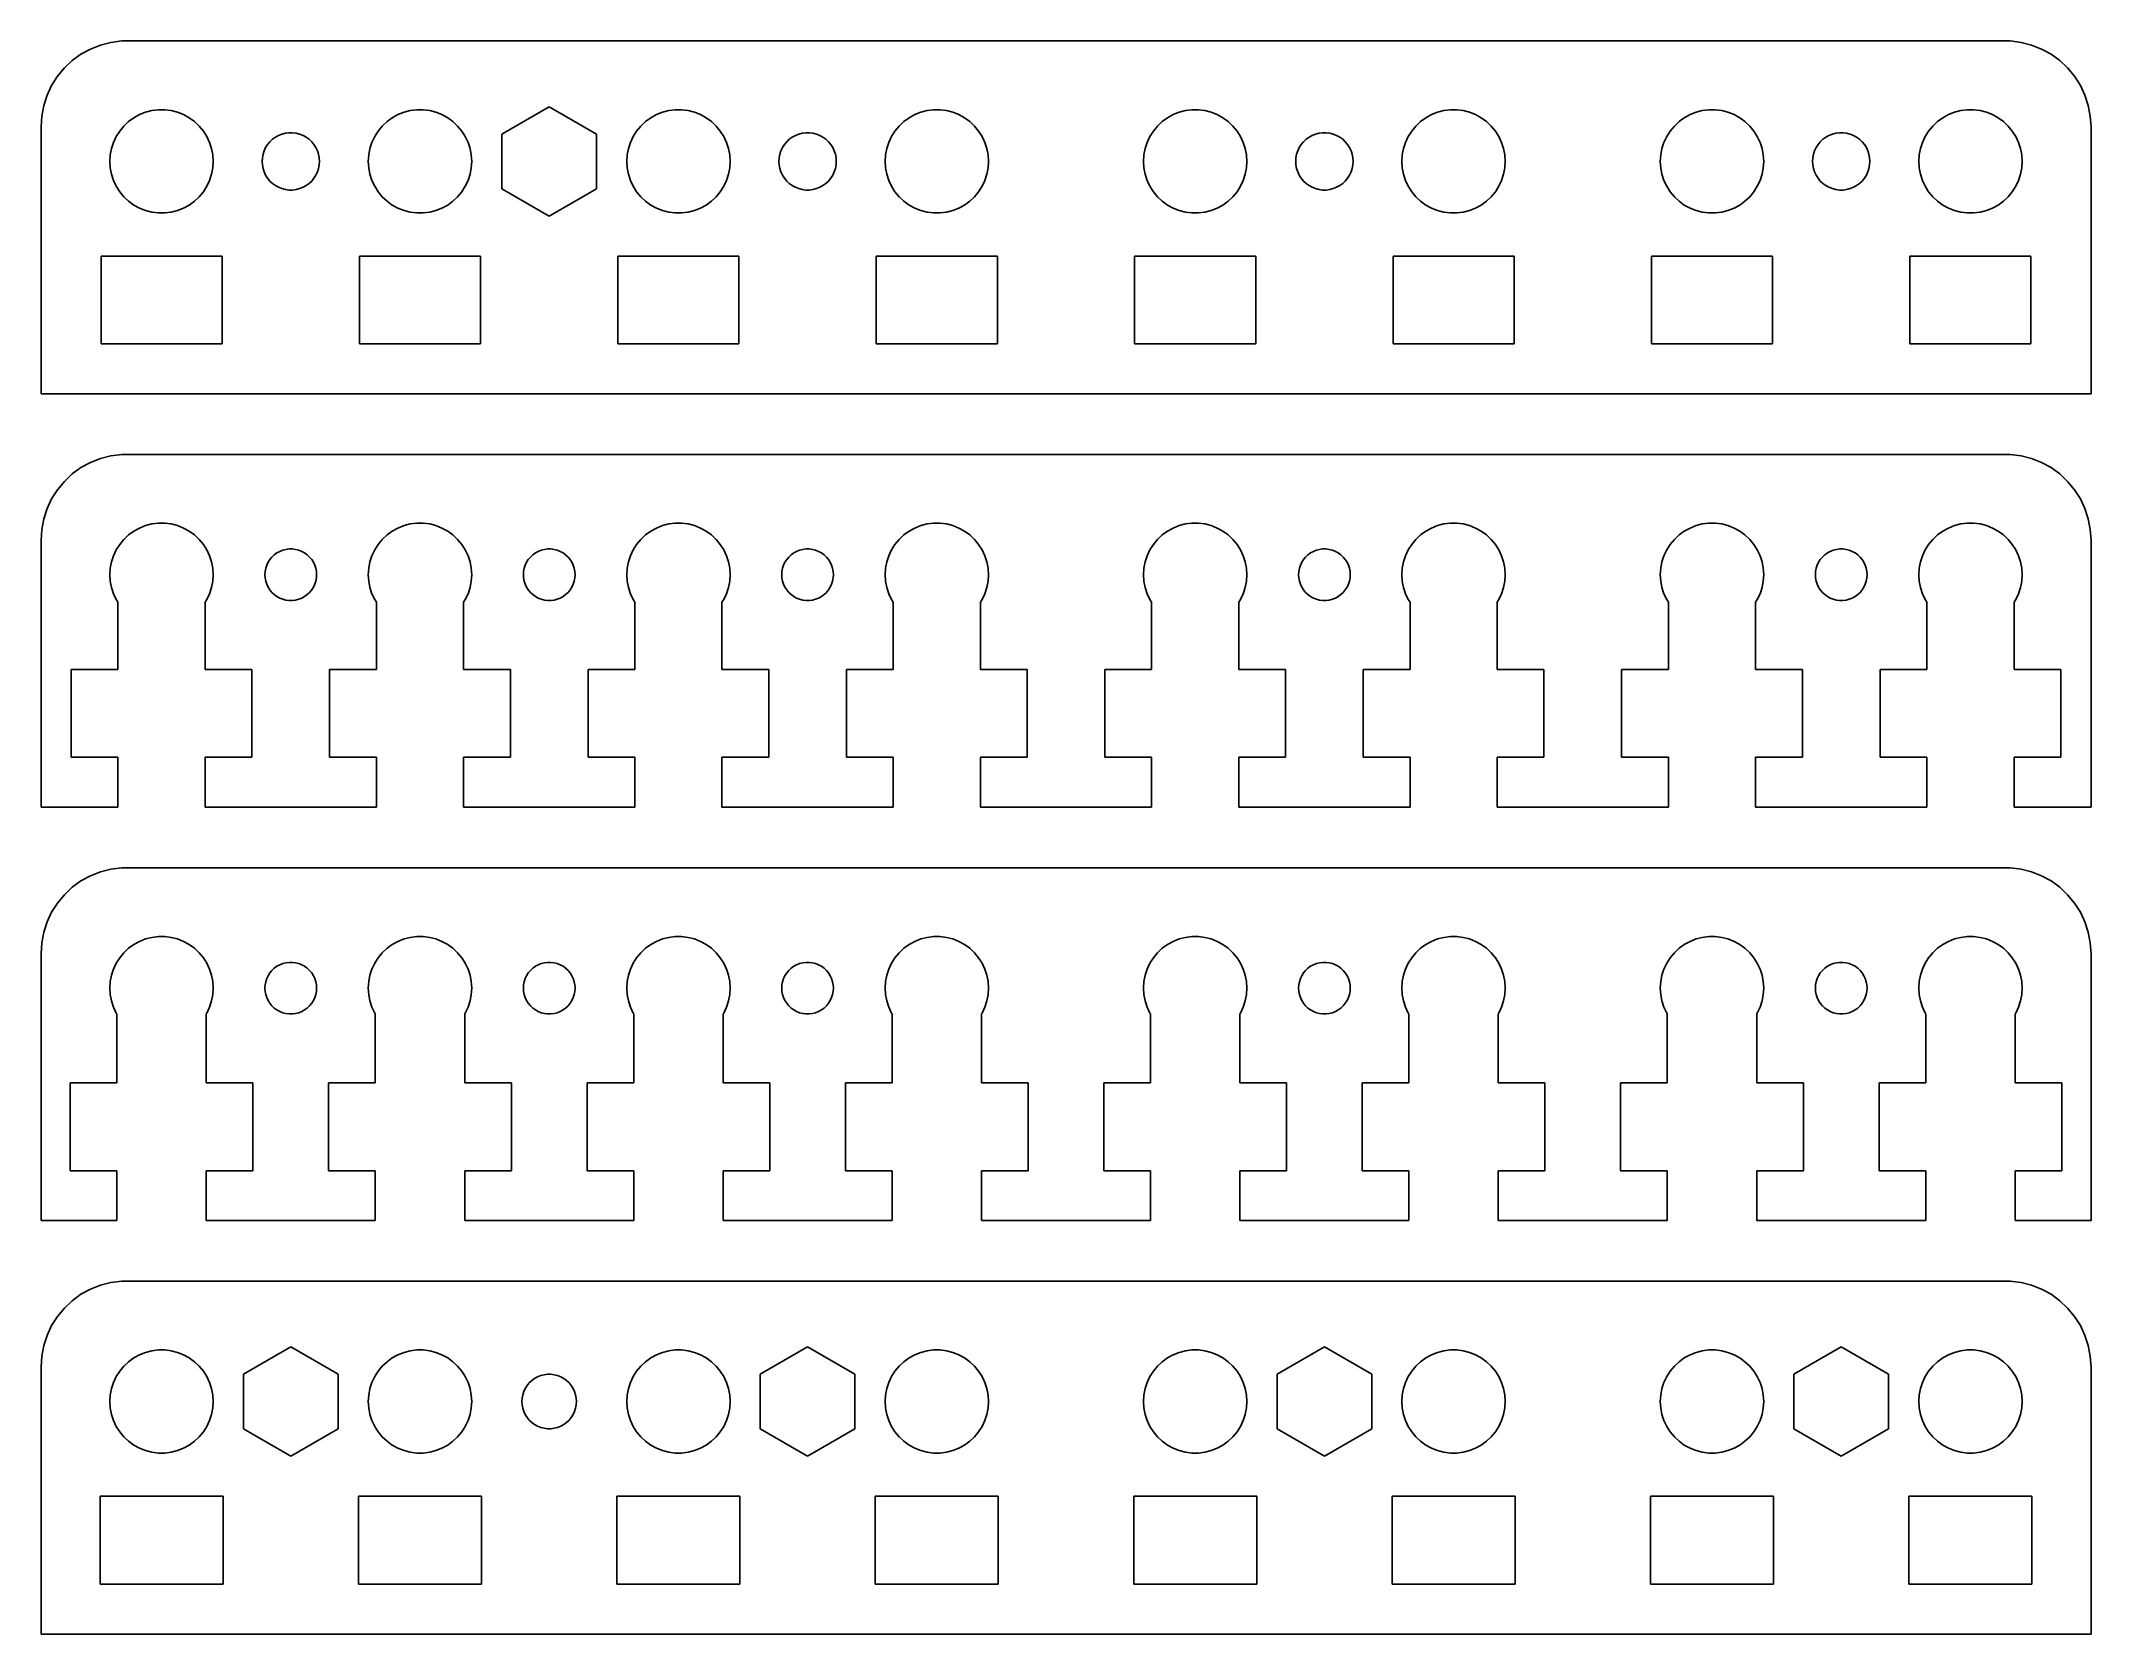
# Model space of a CAD drawing. Header units: metres. Extents: x -60 to 60, y 0 to 92.
import ezdxf

# ---------------------------------------------------------------- set-up
doc = ezdxf.new("R2010")
doc.units = ezdxf.units.M

msp = doc.modelspace()

# ---------------------------------------------------------------- linework, layer by layer
for p, q in [((-57.1791, 91.7216), (-57.6871, 91.3526)), ((-56.6289, 92.0241), (-57.1791, 91.7216)), ((-56.0451, 92.2553), (-56.6289, 92.0241)), ((-55.4369, 92.4114), (-56.0451, 92.2553)), ((-54.8139, 92.4901), (-55.4369, 92.4114)), ((54.8139, 92.4901), (-54.8139, 92.4901)), ((55.4369, 92.4114), (54.8139, 92.4901)), ((56.0451, 92.2553), (55.4369, 92.4114)), ((56.6289, 92.0241), (56.0451, 92.2553)), ((57.1791, 91.7216), (56.6289, 92.0241)), ((57.6871, 91.3526), (57.1791, 91.7216)), ((-58.1448, 90.9227), (-58.5451, 90.4389)), ((-57.6871, 91.3526), (-58.1448, 90.9227)), ((58.1448, 90.9227), (57.6871, 91.3526)), ((58.5451, 90.4389), (58.1448, 90.9227)), ((-59.1489, 89.3406), (-59.3429, 88.7434)), ((-58.8815, 89.9088), (-59.1489, 89.3406)), ((-58.5451, 90.4389), (-58.8815, 89.9088)), ((58.8815, 89.9088), (58.5451, 90.4389)), ((59.1489, 89.3406), (58.8815, 89.9088)), ((59.3429, 88.7434), (59.1489, 89.3406)), ((-59.4606, 88.1267), (-59.5, 87.5)), ((-59.3429, 88.7434), (-59.4606, 88.1267)), ((-54.1075, 88.033), (-53.7773, 88.2145)), ((-53.7773, 88.2145), (-53.427, 88.3532)), ((-53.427, 88.3532), (-53.0621, 88.4469)), ((-53.0621, 88.4469), (-52.6884, 88.4941)), ((-52.6884, 88.4941), (-52.3116, 88.4941)), ((-52.3116, 88.4941), (-51.9379, 88.4469)), ((-51.9379, 88.4469), (-51.5729, 88.3532)), ((-51.5729, 88.3532), (-51.2227, 88.2145)), ((-51.2227, 88.2145), (-50.8925, 88.033)), ((-39.1075, 88.033), (-38.7773, 88.2145)), ((-38.7773, 88.2145), (-38.427, 88.3532)), ((-38.427, 88.3532), (-38.0621, 88.4469)), ((-38.0621, 88.4469), (-37.6884, 88.4941)), ((-37.6884, 88.4941), (-37.3116, 88.4941)), ((-37.3116, 88.4941), (-36.9379, 88.4469)), ((-36.9379, 88.4469), (-36.5729, 88.3532)), ((-36.5729, 88.3532), (-36.2227, 88.2145)), ((-36.2227, 88.2145), (-35.8925, 88.033)), ((-32.7483, 87.0867), (-30, 88.6735)), ((-30, 88.6735), (-27.2517, 87.0867)), ((-24.1075, 88.033), (-23.7773, 88.2145)), ((-23.7773, 88.2145), (-23.427, 88.3532)), ((-23.427, 88.3532), (-23.0621, 88.4469)), ((-23.0621, 88.4469), (-22.6884, 88.4941)), ((-22.6884, 88.4941), (-22.3116, 88.4941)), ((-22.3116, 88.4941), (-21.9379, 88.4469)), ((-21.9379, 88.4469), (-21.5729, 88.3532)), ((-21.5729, 88.3532), (-21.2227, 88.2145)), ((-21.2227, 88.2145), (-20.8925, 88.033)), ((-9.10747, 88.033), (-8.77733, 88.2145)), ((-8.77733, 88.2145), (-8.42705, 88.3532)), ((-8.42705, 88.3532), (-8.06213, 88.4469)), ((-8.06213, 88.4469), (-7.68837, 88.4941)), ((-7.68837, 88.4941), (-7.31161, 88.4941)), ((-7.31161, 88.4941), (-6.93785, 88.4469)), ((-6.93785, 88.4469), (-6.57294, 88.3532)), ((-6.57294, 88.3532), (-6.22266, 88.2145)), ((-6.22266, 88.2145), (-5.89252, 88.033)), ((5.89252, 88.033), (6.22266, 88.2145)), ((6.22266, 88.2145), (6.57294, 88.3532)), ((6.57294, 88.3532), (6.93785, 88.4469)), ((6.93785, 88.4469), (7.31161, 88.4941)), ((7.31161, 88.4941), (7.68837, 88.4941)), ((7.68837, 88.4941), (8.06213, 88.4469)), ((8.06213, 88.4469), (8.42705, 88.3532)), ((8.42705, 88.3532), (8.77733, 88.2145)), ((8.77733, 88.2145), (9.10747, 88.033)), ((20.8925, 88.033), (21.2227, 88.2145)), ((21.2227, 88.2145), (21.5729, 88.3532)), ((21.5729, 88.3532), (21.9379, 88.4469)), ((21.9379, 88.4469), (22.3116, 88.4941)), ((22.3116, 88.4941), (22.6884, 88.4941)), ((22.6884, 88.4941), (23.0621, 88.4469)), ((23.0621, 88.4469), (23.427, 88.3532)), ((23.427, 88.3532), (23.7773, 88.2145)), ((23.7773, 88.2145), (24.1075, 88.033)), ((35.8925, 88.033), (36.2227, 88.2145)), ((36.2227, 88.2145), (36.5729, 88.3532)), ((36.5729, 88.3532), (36.9379, 88.4469)), ((36.9379, 88.4469), (37.3116, 88.4941)), ((37.3116, 88.4941), (37.6884, 88.4941)), ((37.6884, 88.4941), (38.0621, 88.4469)), ((38.0621, 88.4469), (38.427, 88.3532)), ((38.427, 88.3532), (38.7773, 88.2145)), ((38.7773, 88.2145), (39.1075, 88.033)), ((50.8925, 88.033), (51.2227, 88.2145)), ((51.2227, 88.2145), (51.5729, 88.3532)), ((51.5729, 88.3532), (51.9379, 88.4469)), ((51.9379, 88.4469), (52.3116, 88.4941)), ((52.3116, 88.4941), (52.6884, 88.4941)), ((52.6884, 88.4941), (53.0621, 88.4469)), ((53.0621, 88.4469), (53.427, 88.3532)), ((53.427, 88.3532), (53.7773, 88.2145)), ((53.7773, 88.2145), (54.1075, 88.033)), ((59.4606, 88.1267), (59.3429, 88.7434)), ((59.5, 87.5), (59.4606, 88.1267)), ((-59.5, 87.5), (-59.5, 72)), ((-55.2893, 86.6044), (-55.1289, 86.9453)), ((-55.1289, 86.9453), (-54.927, 87.2634)), ((-54.927, 87.2634), (-54.6869, 87.5536)), ((-54.6869, 87.5536), (-54.4123, 87.8115)), ((-54.4123, 87.8115), (-54.1075, 88.033)), ((-50.8925, 88.033), (-50.5877, 87.8115)), ((-50.5877, 87.8115), (-50.3131, 87.5536)), ((-50.3131, 87.5536), (-50.0729, 87.2634)), ((-50.0729, 87.2634), (-49.8711, 86.9453)), ((-49.8711, 86.9453), (-49.7107, 86.6044)), ((-46.0611, 86.7827), (-45.892, 86.9055)), ((-45.892, 86.9055), (-45.7088, 87.0063)), ((-45.7088, 87.0063), (-45.5144, 87.0832)), ((-45.5144, 87.0832), (-45.3119, 87.1352)), ((-45.3119, 87.1352), (-45.1045, 87.1614)), ((-45.1045, 87.1614), (-44.8955, 87.1614)), ((-44.8955, 87.1614), (-44.6881, 87.1352)), ((-44.6881, 87.1352), (-44.4856, 87.0832)), ((-44.4856, 87.0832), (-44.2912, 87.0063)), ((-44.2912, 87.0063), (-44.108, 86.9055)), ((-44.108, 86.9055), (-43.9389, 86.7827)), ((-40.2893, 86.6044), (-40.1289, 86.9453)), ((-40.1289, 86.9453), (-39.927, 87.2634)), ((-39.927, 87.2634), (-39.6869, 87.5536)), ((-39.6869, 87.5536), (-39.4123, 87.8115)), ((-39.4123, 87.8115), (-39.1075, 88.033)), ((-35.8925, 88.033), (-35.5877, 87.8115)), ((-35.5877, 87.8115), (-35.3131, 87.5536)), ((-35.3131, 87.5536), (-35.0729, 87.2634)), ((-35.0729, 87.2634), (-34.8711, 86.9453)), ((-34.8711, 86.9453), (-34.7107, 86.6044)), ((-32.7483, 83.9133), (-32.7483, 87.0867)), ((-27.2517, 87.0867), (-27.2517, 83.9133)), ((-25.2893, 86.6044), (-25.1289, 86.9453)), ((-25.1289, 86.9453), (-24.927, 87.2634)), ((-24.927, 87.2634), (-24.6869, 87.5536)), ((-24.6869, 87.5536), (-24.4123, 87.8115)), ((-24.4123, 87.8115), (-24.1075, 88.033)), ((-20.8925, 88.033), (-20.5877, 87.8115)), ((-20.5877, 87.8115), (-20.3131, 87.5536)), ((-20.3131, 87.5536), (-20.0729, 87.2634)), ((-20.0729, 87.2634), (-19.8711, 86.9453)), ((-19.8711, 86.9453), (-19.7107, 86.6044)), ((-16.0611, 86.7827), (-15.892, 86.9055)), ((-15.892, 86.9055), (-15.7088, 87.0063)), ((-15.7088, 87.0063), (-15.5144, 87.0832)), ((-15.5144, 87.0832), (-15.3119, 87.1352)), ((-15.3119, 87.1352), (-15.1045, 87.1614)), ((-15.1045, 87.1614), (-14.8955, 87.1614)), ((-14.8955, 87.1614), (-14.6881, 87.1352)), ((-14.6881, 87.1352), (-14.4856, 87.0832)), ((-14.4856, 87.0832), (-14.2912, 87.0063)), ((-14.2912, 87.0063), (-14.108, 86.9055)), ((-14.108, 86.9055), (-13.9389, 86.7827)), ((-10.2893, 86.6044), (-10.1289, 86.9453)), ((-10.1289, 86.9453), (-9.92705, 87.2634)), ((-9.92705, 87.2634), (-9.6869, 87.5536)), ((-9.6869, 87.5536), (-9.41226, 87.8115)), ((-9.41226, 87.8115), (-9.10747, 88.033)), ((-5.89252, 88.033), (-5.58772, 87.8115)), ((-5.58772, 87.8115), (-5.31308, 87.5536)), ((-5.31308, 87.5536), (-5.07294, 87.2634)), ((-5.07294, 87.2634), (-4.87108, 86.9453)), ((-4.87108, 86.9453), (-4.71066, 86.6044)), ((4.71066, 86.6044), (4.87108, 86.9453)), ((4.87108, 86.9453), (5.07294, 87.2634)), ((5.07294, 87.2634), (5.31308, 87.5536)), ((5.31308, 87.5536), (5.58772, 87.8115)), ((5.58772, 87.8115), (5.89252, 88.033)), ((9.10747, 88.033), (9.41226, 87.8115)), ((9.41226, 87.8115), (9.6869, 87.5536)), ((9.6869, 87.5536), (9.92705, 87.2634)), ((9.92705, 87.2634), (10.1289, 86.9453)), ((10.1289, 86.9453), (10.2893, 86.6044)), ((13.9389, 86.7827), (14.108, 86.9055)), ((14.108, 86.9055), (14.2912, 87.0063)), ((14.2912, 87.0063), (14.4856, 87.0832)), ((14.4856, 87.0832), (14.6881, 87.1352)), ((14.6881, 87.1352), (14.8955, 87.1614)), ((14.8955, 87.1614), (15.1045, 87.1614)), ((15.1045, 87.1614), (15.3119, 87.1352)), ((15.3119, 87.1352), (15.5144, 87.0832)), ((15.5144, 87.0832), (15.7088, 87.0063)), ((15.7088, 87.0063), (15.892, 86.9055)), ((15.892, 86.9055), (16.0611, 86.7827)), ((19.7107, 86.6044), (19.8711, 86.9453)), ((19.8711, 86.9453), (20.0729, 87.2634)), ((20.0729, 87.2634), (20.3131, 87.5536)), ((20.3131, 87.5536), (20.5877, 87.8115)), ((20.5877, 87.8115), (20.8925, 88.033)), ((24.1075, 88.033), (24.4123, 87.8115)), ((24.4123, 87.8115), (24.6869, 87.5536)), ((24.6869, 87.5536), (24.927, 87.2634)), ((24.927, 87.2634), (25.1289, 86.9453)), ((25.1289, 86.9453), (25.2893, 86.6044)), ((34.7107, 86.6044), (34.8711, 86.9453)), ((34.8711, 86.9453), (35.0729, 87.2634)), ((35.0729, 87.2634), (35.3131, 87.5536)), ((35.3131, 87.5536), (35.5877, 87.8115)), ((35.5877, 87.8115), (35.8925, 88.033)), ((39.1075, 88.033), (39.4123, 87.8115)), ((39.4123, 87.8115), (39.6869, 87.5536)), ((39.6869, 87.5536), (39.927, 87.2634)), ((39.927, 87.2634), (40.1289, 86.9453)), ((40.1289, 86.9453), (40.2893, 86.6044)), ((43.9389, 86.7827), (44.108, 86.9055)), ((44.108, 86.9055), (44.2912, 87.0063)), ((44.2912, 87.0063), (44.4856, 87.0832)), ((44.4856, 87.0832), (44.6881, 87.1352)), ((44.6881, 87.1352), (44.8955, 87.1614)), ((44.8955, 87.1614), (45.1045, 87.1614)), ((45.1045, 87.1614), (45.3119, 87.1352)), ((45.3119, 87.1352), (45.5144, 87.0832)), ((45.5144, 87.0832), (45.7088, 87.0063)), ((45.7088, 87.0063), (45.892, 86.9055)), ((45.892, 86.9055), (46.0611, 86.7827)), ((49.7107, 86.6044), (49.8711, 86.9453)), ((49.8711, 86.9453), (50.0729, 87.2634)), ((50.0729, 87.2634), (50.3131, 87.5536)), ((50.3131, 87.5536), (50.5877, 87.8115)), ((50.5877, 87.8115), (50.8925, 88.033)), ((54.1075, 88.033), (54.4123, 87.8115)), ((54.4123, 87.8115), (54.6869, 87.5536)), ((54.6869, 87.5536), (54.927, 87.2634)), ((54.927, 87.2634), (55.1289, 86.9453)), ((55.1289, 86.9453), (55.2893, 86.6044)), ((59.5, 72), (59.5, 87.5)), ((-55.5, 85.5), (-55.4763, 85.876)), ((-55.4763, 85.876), (-55.4057, 86.2461)), ((-55.4057, 86.2461), (-55.2893, 86.6044)), ((-49.7107, 86.6044), (-49.5942, 86.2461)), ((-49.5942, 86.2461), (-49.5237, 85.876)), ((-49.5237, 85.876), (-49.5, 85.5)), ((-46.6647, 85.5), (-46.6516, 85.7086)), ((-46.6516, 85.7086), (-46.6124, 85.914)), ((-46.6124, 85.914), (-46.5478, 86.1128)), ((-46.5478, 86.1128), (-46.4588, 86.302)), ((-46.4588, 86.302), (-46.3468, 86.4785)), ((-46.3468, 86.4785), (-46.2135, 86.6396)), ((-46.2135, 86.6396), (-46.0611, 86.7827)), ((-43.9389, 86.7827), (-43.7865, 86.6396)), ((-43.7865, 86.6396), (-43.6532, 86.4785)), ((-43.6532, 86.4785), (-43.5412, 86.302)), ((-43.5412, 86.302), (-43.4522, 86.1128)), ((-43.4522, 86.1128), (-43.3876, 85.914)), ((-43.3876, 85.914), (-43.3484, 85.7086)), ((-43.3484, 85.7086), (-43.3353, 85.5)), ((-40.5, 85.5), (-40.4763, 85.876)), ((-40.4763, 85.876), (-40.4057, 86.2461)), ((-40.4057, 86.2461), (-40.2893, 86.6044)), ((-34.7107, 86.6044), (-34.5942, 86.2461)), ((-34.5942, 86.2461), (-34.5237, 85.876)), ((-34.5237, 85.876), (-34.5, 85.5)), ((-25.5, 85.5), (-25.4763, 85.876)), ((-25.4763, 85.876), (-25.4057, 86.2461)), ((-25.4057, 86.2461), (-25.2893, 86.6044)), ((-19.7107, 86.6044), (-19.5942, 86.2461)), ((-19.5942, 86.2461), (-19.5237, 85.876)), ((-19.5237, 85.876), (-19.5, 85.5)), ((-16.6647, 85.5), (-16.6516, 85.7086)), ((-16.6516, 85.7086), (-16.6124, 85.914)), ((-16.6124, 85.914), (-16.5478, 86.1128)), ((-16.5478, 86.1128), (-16.4588, 86.302)), ((-16.4588, 86.302), (-16.3468, 86.4785)), ((-16.3468, 86.4785), (-16.2135, 86.6396)), ((-16.2135, 86.6396), (-16.0611, 86.7827)), ((-13.9389, 86.7827), (-13.7865, 86.6396)), ((-13.7865, 86.6396), (-13.6532, 86.4785)), ((-13.6532, 86.4785), (-13.5412, 86.302)), ((-13.5412, 86.302), (-13.4522, 86.1128)), ((-13.4522, 86.1128), (-13.3876, 85.914)), ((-13.3876, 85.914), (-13.3484, 85.7086)), ((-13.3484, 85.7086), (-13.3353, 85.5)), ((-10.5, 85.5), (-10.4763, 85.876)), ((-10.4763, 85.876), (-10.4057, 86.2461)), ((-10.4057, 86.2461), (-10.2893, 86.6044)), ((-4.71066, 86.6044), (-4.59424, 86.2461)), ((-4.59424, 86.2461), (-4.52365, 85.876)), ((-4.52365, 85.876), (-4.5, 85.5)), ((4.5, 85.5), (4.52365, 85.876)), ((4.52365, 85.876), (4.59424, 86.2461)), ((4.59424, 86.2461), (4.71066, 86.6044)), ((10.2893, 86.6044), (10.4057, 86.2461)), ((10.4057, 86.2461), (10.4763, 85.876)), ((10.4763, 85.876), (10.5, 85.5)), ((13.3353, 85.5), (13.3484, 85.7086)), ((13.3484, 85.7086), (13.3876, 85.914)), ((13.3876, 85.914), (13.4522, 86.1128)), ((13.4522, 86.1128), (13.5412, 86.302)), ((13.5412, 86.302), (13.6532, 86.4785)), ((13.6532, 86.4785), (13.7865, 86.6396)), ((13.7865, 86.6396), (13.9389, 86.7827)), ((16.0611, 86.7827), (16.2135, 86.6396)), ((16.2135, 86.6396), (16.3468, 86.4785)), ((16.3468, 86.4785), (16.4588, 86.302)), ((16.4588, 86.302), (16.5478, 86.1128)), ((16.5478, 86.1128), (16.6124, 85.914)), ((16.6124, 85.914), (16.6516, 85.7086)), ((16.6516, 85.7086), (16.6647, 85.5)), ((19.5, 85.5), (19.5237, 85.876)), ((19.5237, 85.876), (19.5942, 86.2461)), ((19.5942, 86.2461), (19.7107, 86.6044)), ((25.2893, 86.6044), (25.4057, 86.2461)), ((25.4057, 86.2461), (25.4763, 85.876)), ((25.4763, 85.876), (25.5, 85.5)), ((34.5, 85.5), (34.5237, 85.876)), ((34.5237, 85.876), (34.5942, 86.2461)), ((34.5942, 86.2461), (34.7107, 86.6044)), ((40.2893, 86.6044), (40.4057, 86.2461)), ((40.4057, 86.2461), (40.4763, 85.876)), ((40.4763, 85.876), (40.5, 85.5)), ((43.3353, 85.5), (43.3484, 85.7086)), ((43.3484, 85.7086), (43.3876, 85.914)), ((43.3876, 85.914), (43.4522, 86.1128)), ((43.4522, 86.1128), (43.5412, 86.302)), ((43.5412, 86.302), (43.6532, 86.4785)), ((43.6532, 86.4785), (43.7865, 86.6396)), ((43.7865, 86.6396), (43.9389, 86.7827)), ((46.0611, 86.7827), (46.2135, 86.6396)), ((46.2135, 86.6396), (46.3468, 86.4785)), ((46.3468, 86.4785), (46.4588, 86.302)), ((46.4588, 86.302), (46.5478, 86.1128)), ((46.5478, 86.1128), (46.6124, 85.914)), ((46.6124, 85.914), (46.6516, 85.7086)), ((46.6516, 85.7086), (46.6647, 85.5)), ((49.5, 85.5), (49.5237, 85.876)), ((49.5237, 85.876), (49.5942, 86.2461)), ((49.5942, 86.2461), (49.7107, 86.6044)), ((55.2893, 86.6044), (55.4057, 86.2461)), ((55.4057, 86.2461), (55.4763, 85.876)), ((55.4763, 85.876), (55.5, 85.5)), ((-55.4763, 85.124), (-55.5, 85.5)), ((-55.4057, 84.7539), (-55.4763, 85.124)), ((-55.2893, 84.3956), (-55.4057, 84.7539)), ((-49.5942, 84.7539), (-49.7107, 84.3956)), ((-49.5237, 85.124), (-49.5942, 84.7539)), ((-49.5, 85.5), (-49.5237, 85.124)), ((-46.6516, 85.2914), (-46.6647, 85.5)), ((-46.6124, 85.086), (-46.6516, 85.2914)), ((-46.5478, 84.8872), (-46.6124, 85.086)), ((-46.4588, 84.698), (-46.5478, 84.8872)), ((-46.3468, 84.5215), (-46.4588, 84.698)), ((-46.2135, 84.3604), (-46.3468, 84.5215)), ((-43.6532, 84.5215), (-43.7865, 84.3604)), ((-43.5412, 84.698), (-43.6532, 84.5215)), ((-43.4522, 84.8872), (-43.5412, 84.698)), ((-43.3876, 85.086), (-43.4522, 84.8872)), ((-43.3484, 85.2914), (-43.3876, 85.086)), ((-43.3353, 85.5), (-43.3484, 85.2914)), ((-40.4763, 85.124), (-40.5, 85.5)), ((-40.4057, 84.7539), (-40.4763, 85.124)), ((-40.2893, 84.3956), (-40.4057, 84.7539)), ((-34.5942, 84.7539), (-34.7107, 84.3956)), ((-34.5237, 85.124), (-34.5942, 84.7539)), ((-34.5, 85.5), (-34.5237, 85.124)), ((-25.4763, 85.124), (-25.5, 85.5)), ((-25.4057, 84.7539), (-25.4763, 85.124)), ((-25.2893, 84.3956), (-25.4057, 84.7539)), ((-19.5942, 84.7539), (-19.7107, 84.3956)), ((-19.5237, 85.124), (-19.5942, 84.7539)), ((-19.5, 85.5), (-19.5237, 85.124)), ((-16.6516, 85.2914), (-16.6647, 85.5)), ((-16.6124, 85.086), (-16.6516, 85.2914)), ((-16.5478, 84.8872), (-16.6124, 85.086)), ((-16.4588, 84.698), (-16.5478, 84.8872)), ((-16.3468, 84.5215), (-16.4588, 84.698)), ((-16.2135, 84.3604), (-16.3468, 84.5215)), ((-13.6532, 84.5215), (-13.7865, 84.3604)), ((-13.5412, 84.698), (-13.6532, 84.5215)), ((-13.4522, 84.8872), (-13.5412, 84.698)), ((-13.3876, 85.086), (-13.4522, 84.8872)), ((-13.3484, 85.2914), (-13.3876, 85.086)), ((-13.3353, 85.5), (-13.3484, 85.2914)), ((-10.4763, 85.124), (-10.5, 85.5)), ((-10.4057, 84.7539), (-10.4763, 85.124)), ((-10.2893, 84.3956), (-10.4057, 84.7539)), ((-4.59424, 84.7539), (-4.71066, 84.3956)), ((-4.52365, 85.124), (-4.59424, 84.7539)), ((-4.5, 85.5), (-4.52365, 85.124)), ((4.52365, 85.124), (4.5, 85.5)), ((4.59424, 84.7539), (4.52365, 85.124)), ((4.71066, 84.3956), (4.59424, 84.7539)), ((10.4057, 84.7539), (10.2893, 84.3956)), ((10.4763, 85.124), (10.4057, 84.7539)), ((10.5, 85.5), (10.4763, 85.124)), ((13.3484, 85.2914), (13.3353, 85.5)), ((13.3876, 85.086), (13.3484, 85.2914)), ((13.4522, 84.8872), (13.3876, 85.086)), ((13.5412, 84.698), (13.4522, 84.8872)), ((13.6532, 84.5215), (13.5412, 84.698)), ((13.7865, 84.3604), (13.6532, 84.5215)), ((16.3468, 84.5215), (16.2135, 84.3604)), ((16.4588, 84.698), (16.3468, 84.5215)), ((16.5478, 84.8872), (16.4588, 84.698)), ((16.6124, 85.086), (16.5478, 84.8872)), ((16.6516, 85.2914), (16.6124, 85.086)), ((16.6647, 85.5), (16.6516, 85.2914)), ((19.5237, 85.124), (19.5, 85.5)), ((19.5942, 84.7539), (19.5237, 85.124)), ((19.7107, 84.3956), (19.5942, 84.7539)), ((25.4057, 84.7539), (25.2893, 84.3956)), ((25.4763, 85.124), (25.4057, 84.7539)), ((25.5, 85.5), (25.4763, 85.124)), ((34.5237, 85.124), (34.5, 85.5)), ((34.5942, 84.7539), (34.5237, 85.124)), ((34.7107, 84.3956), (34.5942, 84.7539)), ((40.4057, 84.7539), (40.2893, 84.3956)), ((40.4763, 85.124), (40.4057, 84.7539)), ((40.5, 85.5), (40.4763, 85.124)), ((43.3484, 85.2914), (43.3353, 85.5)), ((43.3876, 85.086), (43.3484, 85.2914)), ((43.4522, 84.8872), (43.3876, 85.086)), ((43.5412, 84.698), (43.4522, 84.8872)), ((43.6532, 84.5215), (43.5412, 84.698)), ((43.7865, 84.3604), (43.6532, 84.5215)), ((46.3468, 84.5215), (46.2135, 84.3604)), ((46.4588, 84.698), (46.3468, 84.5215)), ((46.5478, 84.8872), (46.4588, 84.698)), ((46.6124, 85.086), (46.5478, 84.8872)), ((46.6516, 85.2914), (46.6124, 85.086)), ((46.6647, 85.5), (46.6516, 85.2914)), ((49.5237, 85.124), (49.5, 85.5)), ((49.5942, 84.7539), (49.5237, 85.124)), ((49.7107, 84.3956), (49.5942, 84.7539)), ((55.4057, 84.7539), (55.2893, 84.3956)), ((55.4763, 85.124), (55.4057, 84.7539)), ((55.5, 85.5), (55.4763, 85.124)), ((-55.1289, 84.0547), (-55.2893, 84.3956)), ((-54.927, 83.7366), (-55.1289, 84.0547)), ((-54.6869, 83.4464), (-54.927, 83.7366)), ((-54.4123, 83.1884), (-54.6869, 83.4464)), ((-50.3131, 83.4464), (-50.5877, 83.1884)), ((-50.0729, 83.7366), (-50.3131, 83.4464)), ((-49.8711, 84.0547), (-50.0729, 83.7366)), ((-49.7107, 84.3956), (-49.8711, 84.0547)), ((-46.0611, 84.2173), (-46.2135, 84.3604)), ((-45.892, 84.0944), (-46.0611, 84.2173)), ((-45.7088, 83.9937), (-45.892, 84.0944)), ((-45.5144, 83.9168), (-45.7088, 83.9937)), ((-45.3119, 83.8648), (-45.5144, 83.9168)), ((-45.1045, 83.8386), (-45.3119, 83.8648)), ((-44.8955, 83.8386), (-45.1045, 83.8386)), ((-44.6881, 83.8648), (-44.8955, 83.8386)), ((-44.4856, 83.9168), (-44.6881, 83.8648)), ((-44.2912, 83.9937), (-44.4856, 83.9168)), ((-44.108, 84.0944), (-44.2912, 83.9937)), ((-43.9389, 84.2173), (-44.108, 84.0944)), ((-43.7865, 84.3604), (-43.9389, 84.2173)), ((-40.1289, 84.0547), (-40.2893, 84.3956)), ((-39.927, 83.7366), (-40.1289, 84.0547)), ((-39.6869, 83.4464), (-39.927, 83.7366)), ((-39.4123, 83.1884), (-39.6869, 83.4464)), ((-35.3131, 83.4464), (-35.5877, 83.1884)), ((-35.0729, 83.7366), (-35.3131, 83.4464)), ((-34.8711, 84.0547), (-35.0729, 83.7366)), ((-34.7107, 84.3956), (-34.8711, 84.0547)), ((-30, 82.3265), (-32.7483, 83.9133)), ((-27.2517, 83.9133), (-30, 82.3265)), ((-25.1289, 84.0547), (-25.2893, 84.3956)), ((-24.927, 83.7366), (-25.1289, 84.0547)), ((-24.6869, 83.4464), (-24.927, 83.7366)), ((-24.4123, 83.1884), (-24.6869, 83.4464)), ((-20.3131, 83.4464), (-20.5877, 83.1884)), ((-20.0729, 83.7366), (-20.3131, 83.4464)), ((-19.8711, 84.0547), (-20.0729, 83.7366)), ((-19.7107, 84.3956), (-19.8711, 84.0547)), ((-16.0611, 84.2173), (-16.2135, 84.3604)), ((-15.892, 84.0944), (-16.0611, 84.2173)), ((-15.7088, 83.9937), (-15.892, 84.0944)), ((-15.5144, 83.9168), (-15.7088, 83.9937)), ((-15.3119, 83.8648), (-15.5144, 83.9168)), ((-15.1045, 83.8386), (-15.3119, 83.8648)), ((-14.8955, 83.8386), (-15.1045, 83.8386)), ((-14.6881, 83.8648), (-14.8955, 83.8386)), ((-14.4856, 83.9168), (-14.6881, 83.8648)), ((-14.2912, 83.9937), (-14.4856, 83.9168)), ((-14.108, 84.0944), (-14.2912, 83.9937)), ((-13.9389, 84.2173), (-14.108, 84.0944)), ((-13.7865, 84.3604), (-13.9389, 84.2173)), ((-10.1289, 84.0547), (-10.2893, 84.3956)), ((-9.92705, 83.7366), (-10.1289, 84.0547)), ((-9.6869, 83.4464), (-9.92705, 83.7366)), ((-9.41226, 83.1884), (-9.6869, 83.4464)), ((-5.31308, 83.4464), (-5.58772, 83.1884)), ((-5.07294, 83.7366), (-5.31308, 83.4464)), ((-4.87108, 84.0547), (-5.07294, 83.7366)), ((-4.71066, 84.3956), (-4.87108, 84.0547)), ((4.87108, 84.0547), (4.71066, 84.3956)), ((5.07294, 83.7366), (4.87108, 84.0547)), ((5.31308, 83.4464), (5.07294, 83.7366)), ((5.58772, 83.1884), (5.31308, 83.4464)), ((9.6869, 83.4464), (9.41226, 83.1884)), ((9.92705, 83.7366), (9.6869, 83.4464)), ((10.1289, 84.0547), (9.92705, 83.7366)), ((10.2893, 84.3956), (10.1289, 84.0547)), ((13.9389, 84.2173), (13.7865, 84.3604)), ((14.108, 84.0944), (13.9389, 84.2173)), ((14.2912, 83.9937), (14.108, 84.0944)), ((14.4856, 83.9168), (14.2912, 83.9937)), ((14.6881, 83.8648), (14.4856, 83.9168)), ((14.8955, 83.8386), (14.6881, 83.8648)), ((15.1045, 83.8386), (14.8955, 83.8386)), ((15.3119, 83.8648), (15.1045, 83.8386)), ((15.5144, 83.9168), (15.3119, 83.8648)), ((15.7088, 83.9937), (15.5144, 83.9168)), ((15.892, 84.0944), (15.7088, 83.9937)), ((16.0611, 84.2173), (15.892, 84.0944)), ((16.2135, 84.3604), (16.0611, 84.2173)), ((19.8711, 84.0547), (19.7107, 84.3956)), ((20.0729, 83.7366), (19.8711, 84.0547)), ((20.3131, 83.4464), (20.0729, 83.7366)), ((20.5877, 83.1884), (20.3131, 83.4464)), ((24.6869, 83.4464), (24.4123, 83.1884)), ((24.927, 83.7366), (24.6869, 83.4464)), ((25.1289, 84.0547), (24.927, 83.7366)), ((25.2893, 84.3956), (25.1289, 84.0547)), ((34.8711, 84.0547), (34.7107, 84.3956)), ((35.0729, 83.7366), (34.8711, 84.0547)), ((35.3131, 83.4464), (35.0729, 83.7366)), ((35.5877, 83.1884), (35.3131, 83.4464)), ((39.6869, 83.4464), (39.4123, 83.1884)), ((39.927, 83.7366), (39.6869, 83.4464)), ((40.1289, 84.0547), (39.927, 83.7366)), ((40.2893, 84.3956), (40.1289, 84.0547)), ((43.9389, 84.2173), (43.7865, 84.3604)), ((44.108, 84.0944), (43.9389, 84.2173)), ((44.2912, 83.9937), (44.108, 84.0944)), ((44.4856, 83.9168), (44.2912, 83.9937)), ((44.6881, 83.8648), (44.4856, 83.9168)), ((44.8955, 83.8386), (44.6881, 83.8648)), ((45.1045, 83.8386), (44.8955, 83.8386)), ((45.3119, 83.8648), (45.1045, 83.8386)), ((45.5144, 83.9168), (45.3119, 83.8648)), ((45.7088, 83.9937), (45.5144, 83.9168)), ((45.892, 84.0944), (45.7088, 83.9937)), ((46.0611, 84.2173), (45.892, 84.0944)), ((46.2135, 84.3604), (46.0611, 84.2173)), ((49.8711, 84.0547), (49.7107, 84.3956)), ((50.0729, 83.7366), (49.8711, 84.0547)), ((50.3131, 83.4464), (50.0729, 83.7366)), ((50.5877, 83.1884), (50.3131, 83.4464)), ((54.6869, 83.4464), (54.4123, 83.1884)), ((54.927, 83.7366), (54.6869, 83.4464)), ((55.1289, 84.0547), (54.927, 83.7366)), ((55.2893, 84.3956), (55.1289, 84.0547)), ((-54.1075, 82.967), (-54.4123, 83.1884)), ((-53.7773, 82.7855), (-54.1075, 82.967)), ((-53.427, 82.6468), (-53.7773, 82.7855)), ((-53.0621, 82.5531), (-53.427, 82.6468)), ((-52.6884, 82.5059), (-53.0621, 82.5531)), ((-52.3116, 82.5059), (-52.6884, 82.5059)), ((-51.9379, 82.5531), (-52.3116, 82.5059)), ((-51.5729, 82.6468), (-51.9379, 82.5531)), ((-51.2227, 82.7855), (-51.5729, 82.6468)), ((-50.8925, 82.967), (-51.2227, 82.7855)), ((-50.5877, 83.1884), (-50.8925, 82.967)), ((-39.1075, 82.967), (-39.4123, 83.1884)), ((-38.7773, 82.7855), (-39.1075, 82.967)), ((-38.427, 82.6468), (-38.7773, 82.7855)), ((-38.0621, 82.5531), (-38.427, 82.6468)), ((-37.6884, 82.5059), (-38.0621, 82.5531)), ((-37.3116, 82.5059), (-37.6884, 82.5059)), ((-36.9379, 82.5531), (-37.3116, 82.5059)), ((-36.5729, 82.6468), (-36.9379, 82.5531)), ((-36.2227, 82.7855), (-36.5729, 82.6468)), ((-35.8925, 82.967), (-36.2227, 82.7855)), ((-35.5877, 83.1884), (-35.8925, 82.967)), ((-24.1075, 82.967), (-24.4123, 83.1884)), ((-23.7773, 82.7855), (-24.1075, 82.967)), ((-23.427, 82.6468), (-23.7773, 82.7855)), ((-23.0621, 82.5531), (-23.427, 82.6468)), ((-22.6884, 82.5059), (-23.0621, 82.5531)), ((-22.3116, 82.5059), (-22.6884, 82.5059)), ((-21.9379, 82.5531), (-22.3116, 82.5059)), ((-21.5729, 82.6468), (-21.9379, 82.5531)), ((-21.2227, 82.7855), (-21.5729, 82.6468)), ((-20.8925, 82.967), (-21.2227, 82.7855)), ((-20.5877, 83.1884), (-20.8925, 82.967)), ((-9.10747, 82.967), (-9.41226, 83.1884)), ((-8.77733, 82.7855), (-9.10747, 82.967)), ((-8.42705, 82.6468), (-8.77733, 82.7855)), ((-8.06213, 82.5531), (-8.42705, 82.6468)), ((-7.68837, 82.5059), (-8.06213, 82.5531)), ((-7.31161, 82.5059), (-7.68837, 82.5059)), ((-6.93785, 82.5531), (-7.31161, 82.5059)), ((-6.57294, 82.6468), (-6.93785, 82.5531)), ((-6.22266, 82.7855), (-6.57294, 82.6468)), ((-5.89252, 82.967), (-6.22266, 82.7855)), ((-5.58772, 83.1884), (-5.89252, 82.967)), ((5.89252, 82.967), (5.58772, 83.1884)), ((6.22266, 82.7855), (5.89252, 82.967)), ((6.57294, 82.6468), (6.22266, 82.7855)), ((6.93785, 82.5531), (6.57294, 82.6468)), ((7.31161, 82.5059), (6.93785, 82.5531)), ((7.68837, 82.5059), (7.31161, 82.5059)), ((8.06213, 82.5531), (7.68837, 82.5059)), ((8.42705, 82.6468), (8.06213, 82.5531)), ((8.77733, 82.7855), (8.42705, 82.6468)), ((9.10747, 82.967), (8.77733, 82.7855)), ((9.41226, 83.1884), (9.10747, 82.967)), ((20.8925, 82.967), (20.5877, 83.1884)), ((21.2227, 82.7855), (20.8925, 82.967)), ((21.5729, 82.6468), (21.2227, 82.7855)), ((21.9379, 82.5531), (21.5729, 82.6468)), ((22.3116, 82.5059), (21.9379, 82.5531)), ((22.6884, 82.5059), (22.3116, 82.5059)), ((23.0621, 82.5531), (22.6884, 82.5059)), ((23.427, 82.6468), (23.0621, 82.5531)), ((23.7773, 82.7855), (23.427, 82.6468)), ((24.1075, 82.967), (23.7773, 82.7855)), ((24.4123, 83.1884), (24.1075, 82.967)), ((35.8925, 82.967), (35.5877, 83.1884)), ((36.2227, 82.7855), (35.8925, 82.967)), ((36.5729, 82.6468), (36.2227, 82.7855)), ((36.9379, 82.5531), (36.5729, 82.6468)), ((37.3116, 82.5059), (36.9379, 82.5531)), ((37.6884, 82.5059), (37.3116, 82.5059)), ((38.0621, 82.5531), (37.6884, 82.5059)), ((38.427, 82.6468), (38.0621, 82.5531)), ((38.7773, 82.7855), (38.427, 82.6468)), ((39.1075, 82.967), (38.7773, 82.7855)), ((39.4123, 83.1884), (39.1075, 82.967)), ((50.8925, 82.967), (50.5877, 83.1884)), ((51.2227, 82.7855), (50.8925, 82.967)), ((51.5729, 82.6468), (51.2227, 82.7855)), ((51.9379, 82.5531), (51.5729, 82.6468)), ((52.3116, 82.5059), (51.9379, 82.5531)), ((52.6884, 82.5059), (52.3116, 82.5059)), ((53.0621, 82.5531), (52.6884, 82.5059)), ((53.427, 82.6468), (53.0621, 82.5531)), ((53.7773, 82.7855), (53.427, 82.6468)), ((54.1075, 82.967), (53.7773, 82.7855)), ((54.4123, 83.1884), (54.1075, 82.967)), ((-56.0142, 74.9), (-56.0142, 80)), ((-56.0142, 80), (-48.9858, 80)), ((-48.9858, 80), (-48.9858, 74.9)), ((-41.0142, 74.9), (-41.0142, 80)), ((-41.0142, 80), (-33.9858, 80)), ((-33.9858, 80), (-33.9858, 74.9)), ((-26.0142, 74.9), (-26.0142, 80)), ((-26.0142, 80), (-18.9858, 80)), ((-18.9858, 80), (-18.9858, 74.9)), ((-11.0142, 74.9), (-11.0142, 80)), ((-11.0142, 80), (-3.98581, 80)), ((-3.98581, 80), (-3.98581, 74.9)), ((3.98581, 74.9), (3.98581, 80)), ((3.98581, 80), (11.0142, 80)), ((11.0142, 80), (11.0142, 74.9)), ((18.9858, 74.9), (18.9858, 80)), ((18.9858, 80), (26.0142, 80)), ((26.0142, 80), (26.0142, 74.9)), ((33.9858, 74.9), (33.9858, 80)), ((33.9858, 80), (41.0142, 80)), ((41.0142, 80), (41.0142, 74.9)), ((48.9858, 74.9), (48.9858, 80)), ((48.9858, 80), (56.0142, 80)), ((56.0142, 80), (56.0142, 74.9)), ((-48.9858, 74.9), (-56.0142, 74.9)), ((-33.9858, 74.9), (-41.0142, 74.9)), ((-18.9858, 74.9), (-26.0142, 74.9)), ((-3.98581, 74.9), (-11.0142, 74.9)), ((11.0142, 74.9), (3.98581, 74.9)), ((26.0142, 74.9), (18.9858, 74.9)), ((41.0142, 74.9), (33.9858, 74.9)), ((56.0142, 74.9), (48.9858, 74.9)), ((-59.5, 72), (59.5, 72)), ((-56.6289, 68.0241), (-57.1791, 67.7216)), ((-56.0451, 68.2553), (-56.6289, 68.0241)), ((-55.4369, 68.4114), (-56.0451, 68.2553)), ((-54.8139, 68.4901), (-55.4369, 68.4114)), ((54.8139, 68.4901), (-54.8139, 68.4901)), ((55.4369, 68.4114), (54.8139, 68.4901)), ((56.0451, 68.2553), (55.4369, 68.4114)), ((56.6289, 68.0241), (56.0451, 68.2553)), ((57.1791, 67.7216), (56.6289, 68.0241)), ((-58.1448, 66.9227), (-58.5451, 66.4389)), ((-57.6871, 67.3526), (-58.1448, 66.9227)), ((-57.1791, 67.7216), (-57.6871, 67.3526)), ((57.6871, 67.3526), (57.1791, 67.7216)), ((58.1448, 66.9227), (57.6871, 67.3526)), ((58.5451, 66.4389), (58.1448, 66.9227)), ((-58.8815, 65.9088), (-59.1489, 65.3406)), ((-58.5451, 66.4389), (-58.8815, 65.9088)), ((58.8815, 65.9088), (58.5451, 66.4389)), ((59.1489, 65.3406), (58.8815, 65.9088)), ((-59.3429, 64.7434), (-59.4606, 64.1267)), ((-59.1489, 65.3406), (-59.3429, 64.7434)), ((-53.7773, 64.2145), (-53.427, 64.3532)), ((-53.427, 64.3532), (-53.0621, 64.4469)), ((-53.0621, 64.4469), (-52.6884, 64.4941)), ((-52.6884, 64.4941), (-52.3116, 64.4941)), ((-52.3116, 64.4941), (-51.9379, 64.4469)), ((-51.9379, 64.4469), (-51.5729, 64.3532)), ((-51.5729, 64.3532), (-51.2227, 64.2145)), ((-38.7773, 64.2145), (-38.427, 64.3532)), ((-38.427, 64.3532), (-38.0621, 64.4469)), ((-38.0621, 64.4469), (-37.6884, 64.4941)), ((-37.6884, 64.4941), (-37.3116, 64.4941)), ((-37.3116, 64.4941), (-36.9379, 64.4469)), ((-36.9379, 64.4469), (-36.5729, 64.3532)), ((-36.5729, 64.3532), (-36.2227, 64.2145)), ((-23.7773, 64.2145), (-23.427, 64.3532)), ((-23.427, 64.3532), (-23.0621, 64.4469)), ((-23.0621, 64.4469), (-22.6884, 64.4941)), ((-22.6884, 64.4941), (-22.3116, 64.4941)), ((-22.3116, 64.4941), (-21.9379, 64.4469)), ((-21.9379, 64.4469), (-21.5729, 64.3532)), ((-21.5729, 64.3532), (-21.2227, 64.2145)), ((-8.77733, 64.2145), (-8.42705, 64.3532)), ((-8.42705, 64.3532), (-8.06213, 64.4469)), ((-8.06213, 64.4469), (-7.68837, 64.4941)), ((-7.68837, 64.4941), (-7.31161, 64.4941)), ((-7.31161, 64.4941), (-6.93785, 64.4469)), ((-6.93785, 64.4469), (-6.57294, 64.3532)), ((-6.57294, 64.3532), (-6.22266, 64.2145)), ((6.22266, 64.2145), (6.57294, 64.3532)), ((6.57294, 64.3532), (6.93785, 64.4469)), ((6.93785, 64.4469), (7.31161, 64.4941)), ((7.31161, 64.4941), (7.68837, 64.4941)), ((7.68837, 64.4941), (8.06213, 64.4469)), ((8.06213, 64.4469), (8.42705, 64.3532)), ((8.42705, 64.3532), (8.77733, 64.2145)), ((21.2227, 64.2145), (21.5729, 64.3532)), ((21.5729, 64.3532), (21.9379, 64.4469)), ((21.9379, 64.4469), (22.3116, 64.4941)), ((22.3116, 64.4941), (22.6884, 64.4941)), ((22.6884, 64.4941), (23.0621, 64.4469)), ((23.0621, 64.4469), (23.427, 64.3532)), ((23.427, 64.3532), (23.7773, 64.2145)), ((36.2227, 64.2145), (36.5729, 64.3532)), ((36.5729, 64.3532), (36.9379, 64.4469)), ((36.9379, 64.4469), (37.3116, 64.4941)), ((37.3116, 64.4941), (37.6884, 64.4941)), ((37.6884, 64.4941), (38.0621, 64.4469)), ((38.0621, 64.4469), (38.427, 64.3532)), ((38.427, 64.3532), (38.7773, 64.2145)), ((51.2227, 64.2145), (51.5729, 64.3532)), ((51.5729, 64.3532), (51.9379, 64.4469)), ((51.9379, 64.4469), (52.3116, 64.4941)), ((52.3116, 64.4941), (52.6884, 64.4941)), ((52.6884, 64.4941), (53.0621, 64.4469)), ((53.0621, 64.4469), (53.427, 64.3532)), ((53.427, 64.3532), (53.7773, 64.2145)), ((59.3429, 64.7434), (59.1489, 65.3406)), ((59.4606, 64.1267), (59.3429, 64.7434)), ((-59.4606, 64.1267), (-59.5, 63.5)), ((-59.5, 63.5), (-59.5, 48)), ((-55.1289, 62.9453), (-54.927, 63.2634)), ((-54.927, 63.2634), (-54.6869, 63.5536)), ((-54.6869, 63.5536), (-54.4123, 63.8115)), ((-54.4123, 63.8115), (-54.1075, 64.033)), ((-54.1075, 64.033), (-53.7773, 64.2145)), ((-51.2227, 64.2145), (-50.8925, 64.033)), ((-50.8925, 64.033), (-50.5877, 63.8115)), ((-50.5877, 63.8115), (-50.3131, 63.5536)), ((-50.3131, 63.5536), (-50.0729, 63.2634)), ((-50.0729, 63.2634), (-49.8711, 62.9453)), ((-40.1289, 62.9453), (-39.927, 63.2634)), ((-39.927, 63.2634), (-39.6869, 63.5536)), ((-39.6869, 63.5536), (-39.4123, 63.8115)), ((-39.4123, 63.8115), (-39.1075, 64.033)), ((-39.1075, 64.033), (-38.7773, 64.2145)), ((-36.2227, 64.2145), (-35.8925, 64.033)), ((-35.8925, 64.033), (-35.5877, 63.8115)), ((-35.5877, 63.8115), (-35.3131, 63.5536)), ((-35.3131, 63.5536), (-35.0729, 63.2634)), ((-35.0729, 63.2634), (-34.8711, 62.9453)), ((-25.1289, 62.9453), (-24.927, 63.2634)), ((-24.927, 63.2634), (-24.6869, 63.5536)), ((-24.6869, 63.5536), (-24.4123, 63.8115)), ((-24.4123, 63.8115), (-24.1075, 64.033)), ((-24.1075, 64.033), (-23.7773, 64.2145)), ((-21.2227, 64.2145), (-20.8925, 64.033)), ((-20.8925, 64.033), (-20.5877, 63.8115)), ((-20.5877, 63.8115), (-20.3131, 63.5536)), ((-20.3131, 63.5536), (-20.0729, 63.2634)), ((-20.0729, 63.2634), (-19.8711, 62.9453)), ((-10.1289, 62.9453), (-9.92705, 63.2634)), ((-9.92705, 63.2634), (-9.6869, 63.5536)), ((-9.6869, 63.5536), (-9.41226, 63.8115)), ((-9.41226, 63.8115), (-9.10747, 64.033)), ((-9.10747, 64.033), (-8.77733, 64.2145)), ((-6.22266, 64.2145), (-5.89252, 64.033)), ((-5.89252, 64.033), (-5.58772, 63.8115)), ((-5.58772, 63.8115), (-5.31308, 63.5536)), ((-5.31308, 63.5536), (-5.07294, 63.2634)), ((-5.07294, 63.2634), (-4.87108, 62.9453)), ((4.87108, 62.9453), (5.07294, 63.2634)), ((5.07294, 63.2634), (5.31308, 63.5536)), ((5.31308, 63.5536), (5.58772, 63.8115)), ((5.58772, 63.8115), (5.89252, 64.033)), ((5.89252, 64.033), (6.22266, 64.2145)), ((8.77733, 64.2145), (9.10747, 64.033)), ((9.10747, 64.033), (9.41226, 63.8115)), ((9.41226, 63.8115), (9.6869, 63.5536)), ((9.6869, 63.5536), (9.92705, 63.2634)), ((9.92705, 63.2634), (10.1289, 62.9453)), ((19.8711, 62.9453), (20.0729, 63.2634)), ((20.0729, 63.2634), (20.3131, 63.5536)), ((20.3131, 63.5536), (20.5877, 63.8115)), ((20.5877, 63.8115), (20.8925, 64.033)), ((20.8925, 64.033), (21.2227, 64.2145)), ((23.7773, 64.2145), (24.1075, 64.033)), ((24.1075, 64.033), (24.4123, 63.8115)), ((24.4123, 63.8115), (24.6869, 63.5536)), ((24.6869, 63.5536), (24.927, 63.2634)), ((24.927, 63.2634), (25.1289, 62.9453)), ((34.8711, 62.9453), (35.0729, 63.2634)), ((35.0729, 63.2634), (35.3131, 63.5536)), ((35.3131, 63.5536), (35.5877, 63.8115)), ((35.5877, 63.8115), (35.8925, 64.033)), ((35.8925, 64.033), (36.2227, 64.2145)), ((38.7773, 64.2145), (39.1075, 64.033)), ((39.1075, 64.033), (39.4123, 63.8115)), ((39.4123, 63.8115), (39.6869, 63.5536)), ((39.6869, 63.5536), (39.927, 63.2634)), ((39.927, 63.2634), (40.1289, 62.9453)), ((49.8711, 62.9453), (50.0729, 63.2634)), ((50.0729, 63.2634), (50.3131, 63.5536)), ((50.3131, 63.5536), (50.5877, 63.8115)), ((50.5877, 63.8115), (50.8925, 64.033)), ((50.8925, 64.033), (51.2227, 64.2145)), ((53.7773, 64.2145), (54.1075, 64.033)), ((54.1075, 64.033), (54.4123, 63.8115)), ((54.4123, 63.8115), (54.6869, 63.5536)), ((54.6869, 63.5536), (54.927, 63.2634)), ((54.927, 63.2634), (55.1289, 62.9453)), ((59.5, 63.5), (59.4606, 64.1267)), ((59.5, 48), (59.5, 63.5)), ((-55.4763, 61.876), (-55.4057, 62.2461)), ((-55.4057, 62.2461), (-55.2893, 62.6044)), ((-55.2893, 62.6044), (-55.1289, 62.9453)), ((-49.8711, 62.9453), (-49.7107, 62.6044)), ((-49.7107, 62.6044), (-49.5942, 62.2461)), ((-49.5942, 62.2461), (-49.5237, 61.876)), ((-46.4529, 61.873), (-46.3947, 62.0522)), ((-46.3947, 62.0522), (-46.3145, 62.2226)), ((-46.3145, 62.2226), (-46.2135, 62.3817)), ((-46.2135, 62.3817), (-46.0934, 62.5268)), ((-46.0934, 62.5268), (-45.9561, 62.6558)), ((-45.9561, 62.6558), (-45.8037, 62.7665)), ((-45.8037, 62.7665), (-45.6387, 62.8572)), ((-45.6387, 62.8572), (-45.4635, 62.9266)), ((-45.4635, 62.9266), (-45.2811, 62.9734)), ((-45.2811, 62.9734), (-45.0942, 62.997)), ((-45.0942, 62.997), (-44.9058, 62.997)), ((-44.9058, 62.997), (-44.7189, 62.9734)), ((-44.7189, 62.9734), (-44.5365, 62.9266)), ((-44.5365, 62.9266), (-44.3613, 62.8572)), ((-44.3613, 62.8572), (-44.1963, 62.7665)), ((-44.1963, 62.7665), (-44.0439, 62.6558)), ((-44.0439, 62.6558), (-43.9065, 62.5268)), ((-43.9065, 62.5268), (-43.7865, 62.3817)), ((-43.7865, 62.3817), (-43.6855, 62.2226)), ((-43.6855, 62.2226), (-43.6053, 62.0522)), ((-43.6053, 62.0522), (-43.5471, 61.873)), ((-40.4763, 61.876), (-40.4057, 62.2461)), ((-40.4057, 62.2461), (-40.2893, 62.6044)), ((-40.2893, 62.6044), (-40.1289, 62.9453)), ((-34.8711, 62.9453), (-34.7107, 62.6044)), ((-34.7107, 62.6044), (-34.5942, 62.2461)), ((-34.5942, 62.2461), (-34.5237, 61.876)), ((-31.4529, 61.873), (-31.3947, 62.0522)), ((-31.3947, 62.0522), (-31.3145, 62.2226)), ((-31.3145, 62.2226), (-31.2135, 62.3817)), ((-31.2135, 62.3817), (-31.0934, 62.5268)), ((-31.0934, 62.5268), (-30.9561, 62.6558)), ((-30.9561, 62.6558), (-30.8037, 62.7665)), ((-30.8037, 62.7665), (-30.6387, 62.8572)), ((-30.6387, 62.8572), (-30.4635, 62.9266)), ((-30.4635, 62.9266), (-30.2811, 62.9734)), ((-30.2811, 62.9734), (-30.0942, 62.997)), ((-30.0942, 62.997), (-29.9058, 62.997)), ((-29.9058, 62.997), (-29.7189, 62.9734)), ((-29.7189, 62.9734), (-29.5365, 62.9266)), ((-29.5365, 62.9266), (-29.3613, 62.8572)), ((-29.3613, 62.8572), (-29.1963, 62.7665)), ((-29.1963, 62.7665), (-29.0439, 62.6558)), ((-29.0439, 62.6558), (-28.9065, 62.5268)), ((-28.9065, 62.5268), (-28.7865, 62.3817)), ((-28.7865, 62.3817), (-28.6855, 62.2226)), ((-28.6855, 62.2226), (-28.6053, 62.0522)), ((-28.6053, 62.0522), (-28.5471, 61.873)), ((-25.4763, 61.876), (-25.4057, 62.2461)), ((-25.4057, 62.2461), (-25.2893, 62.6044)), ((-25.2893, 62.6044), (-25.1289, 62.9453)), ((-19.8711, 62.9453), (-19.7107, 62.6044)), ((-19.7107, 62.6044), (-19.5942, 62.2461)), ((-19.5942, 62.2461), (-19.5237, 61.876)), ((-16.4529, 61.873), (-16.3947, 62.0522)), ((-16.3947, 62.0522), (-16.3145, 62.2226)), ((-16.3145, 62.2226), (-16.2135, 62.3817)), ((-16.2135, 62.3817), (-16.0934, 62.5268)), ((-16.0934, 62.5268), (-15.9561, 62.6558)), ((-15.9561, 62.6558), (-15.8037, 62.7665)), ((-15.8037, 62.7665), (-15.6387, 62.8572)), ((-15.6387, 62.8572), (-15.4635, 62.9266)), ((-15.4635, 62.9266), (-15.2811, 62.9734)), ((-15.2811, 62.9734), (-15.0942, 62.997)), ((-15.0942, 62.997), (-14.9058, 62.997)), ((-14.9058, 62.997), (-14.7189, 62.9734)), ((-14.7189, 62.9734), (-14.5365, 62.9266)), ((-14.5365, 62.9266), (-14.3613, 62.8572)), ((-14.3613, 62.8572), (-14.1963, 62.7665)), ((-14.1963, 62.7665), (-14.0439, 62.6558)), ((-14.0439, 62.6558), (-13.9065, 62.5268)), ((-13.9065, 62.5268), (-13.7865, 62.3817)), ((-13.7865, 62.3817), (-13.6855, 62.2226)), ((-13.6855, 62.2226), (-13.6053, 62.0522)), ((-13.6053, 62.0522), (-13.5471, 61.873)), ((-10.4763, 61.876), (-10.4057, 62.2461)), ((-10.4057, 62.2461), (-10.2893, 62.6044)), ((-10.2893, 62.6044), (-10.1289, 62.9453)), ((-4.87108, 62.9453), (-4.71066, 62.6044)), ((-4.71066, 62.6044), (-4.59424, 62.2461)), ((-4.59424, 62.2461), (-4.52365, 61.876)), ((4.52365, 61.876), (4.59424, 62.2461)), ((4.59424, 62.2461), (4.71066, 62.6044)), ((4.71066, 62.6044), (4.87108, 62.9453)), ((10.1289, 62.9453), (10.2893, 62.6044)), ((10.2893, 62.6044), (10.4057, 62.2461)), ((10.4057, 62.2461), (10.4763, 61.876)), ((13.5471, 61.873), (13.6053, 62.0522)), ((13.6053, 62.0522), (13.6855, 62.2226)), ((13.6855, 62.2226), (13.7865, 62.3817)), ((13.7865, 62.3817), (13.9065, 62.5268)), ((13.9065, 62.5268), (14.0439, 62.6558)), ((14.0439, 62.6558), (14.1963, 62.7665)), ((14.1963, 62.7665), (14.3613, 62.8572)), ((14.3613, 62.8572), (14.5365, 62.9266)), ((14.5365, 62.9266), (14.7189, 62.9734)), ((14.7189, 62.9734), (14.9058, 62.997)), ((14.9058, 62.997), (15.0942, 62.997)), ((15.0942, 62.997), (15.2811, 62.9734)), ((15.2811, 62.9734), (15.4635, 62.9266)), ((15.4635, 62.9266), (15.6387, 62.8572)), ((15.6387, 62.8572), (15.8037, 62.7665)), ((15.8037, 62.7665), (15.9561, 62.6558)), ((15.9561, 62.6558), (16.0934, 62.5268)), ((16.0934, 62.5268), (16.2135, 62.3817)), ((16.2135, 62.3817), (16.3145, 62.2226)), ((16.3145, 62.2226), (16.3947, 62.0522)), ((16.3947, 62.0522), (16.4529, 61.873)), ((19.5237, 61.876), (19.5942, 62.2461)), ((19.5942, 62.2461), (19.7107, 62.6044)), ((19.7107, 62.6044), (19.8711, 62.9453)), ((25.1289, 62.9453), (25.2893, 62.6044)), ((25.2893, 62.6044), (25.4057, 62.2461)), ((25.4057, 62.2461), (25.4763, 61.876)), ((34.5237, 61.876), (34.5942, 62.2461)), ((34.5942, 62.2461), (34.7107, 62.6044)), ((34.7107, 62.6044), (34.8711, 62.9453)), ((40.1289, 62.9453), (40.2893, 62.6044)), ((40.2893, 62.6044), (40.4057, 62.2461)), ((40.4057, 62.2461), (40.4763, 61.876)), ((43.5471, 61.873), (43.6053, 62.0522)), ((43.6053, 62.0522), (43.6855, 62.2226)), ((43.6855, 62.2226), (43.7865, 62.3817)), ((43.7865, 62.3817), (43.9065, 62.5268)), ((43.9065, 62.5268), (44.0439, 62.6558)), ((44.0439, 62.6558), (44.1963, 62.7665)), ((44.1963, 62.7665), (44.3613, 62.8572)), ((44.3613, 62.8572), (44.5365, 62.9266)), ((44.5365, 62.9266), (44.7189, 62.9734)), ((44.7189, 62.9734), (44.9058, 62.997)), ((44.9058, 62.997), (45.0942, 62.997)), ((45.0942, 62.997), (45.2811, 62.9734)), ((45.2811, 62.9734), (45.4635, 62.9266)), ((45.4635, 62.9266), (45.6387, 62.8572)), ((45.6387, 62.8572), (45.8037, 62.7665)), ((45.8037, 62.7665), (45.9561, 62.6558)), ((45.9561, 62.6558), (46.0934, 62.5268)), ((46.0934, 62.5268), (46.2135, 62.3817)), ((46.2135, 62.3817), (46.3145, 62.2226)), ((46.3145, 62.2226), (46.3947, 62.0522)), ((46.3947, 62.0522), (46.4529, 61.873)), ((49.5237, 61.876), (49.5942, 62.2461)), ((49.5942, 62.2461), (49.7107, 62.6044)), ((49.7107, 62.6044), (49.8711, 62.9453)), ((55.1289, 62.9453), (55.2893, 62.6044)), ((55.2893, 62.6044), (55.4057, 62.2461)), ((55.4057, 62.2461), (55.4763, 61.876)), ((-55.5, 61.5), (-55.4763, 61.876)), ((-55.4763, 61.124), (-55.5, 61.5)), ((-55.4057, 60.7539), (-55.4763, 61.124)), ((-55.2893, 60.3956), (-55.4057, 60.7539)), ((-49.5942, 60.7539), (-49.7107, 60.3956)), ((-49.5237, 61.124), (-49.5942, 60.7539)), ((-49.5237, 61.876), (-49.5, 61.5)), ((-49.5, 61.5), (-49.5237, 61.124)), ((-46.5, 61.5), (-46.4882, 61.688)), ((-46.4882, 61.312), (-46.5, 61.5)), ((-46.4882, 61.688), (-46.4529, 61.873)), ((-46.4529, 61.127), (-46.4882, 61.312)), ((-46.3947, 60.9478), (-46.4529, 61.127)), ((-46.3145, 60.7774), (-46.3947, 60.9478)), ((-46.2135, 60.6183), (-46.3145, 60.7774)), ((-43.6855, 60.7774), (-43.7865, 60.6183)), ((-43.6053, 60.9478), (-43.6855, 60.7774)), ((-43.5471, 61.127), (-43.6053, 60.9478)), ((-43.5471, 61.873), (-43.5118, 61.688)), ((-43.5118, 61.312), (-43.5471, 61.127)), ((-43.5118, 61.688), (-43.5, 61.5)), ((-43.5, 61.5), (-43.5118, 61.312)), ((-40.5, 61.5), (-40.4763, 61.876)), ((-40.4763, 61.124), (-40.5, 61.5)), ((-40.4057, 60.7539), (-40.4763, 61.124)), ((-40.2893, 60.3956), (-40.4057, 60.7539)), ((-34.5942, 60.7539), (-34.7107, 60.3956)), ((-34.5237, 61.124), (-34.5942, 60.7539)), ((-34.5237, 61.876), (-34.5, 61.5)), ((-34.5, 61.5), (-34.5237, 61.124)), ((-31.5, 61.5), (-31.4882, 61.688)), ((-31.4882, 61.312), (-31.5, 61.5)), ((-31.4882, 61.688), (-31.4529, 61.873)), ((-31.4529, 61.127), (-31.4882, 61.312)), ((-31.3947, 60.9478), (-31.4529, 61.127)), ((-31.3145, 60.7774), (-31.3947, 60.9478)), ((-31.2135, 60.6183), (-31.3145, 60.7774)), ((-28.6855, 60.7774), (-28.7865, 60.6183)), ((-28.6053, 60.9478), (-28.6855, 60.7774)), ((-28.5471, 61.127), (-28.6053, 60.9478)), ((-28.5471, 61.873), (-28.5118, 61.688)), ((-28.5118, 61.312), (-28.5471, 61.127)), ((-28.5118, 61.688), (-28.5, 61.5)), ((-28.5, 61.5), (-28.5118, 61.312)), ((-25.5, 61.5), (-25.4763, 61.876)), ((-25.4763, 61.124), (-25.5, 61.5)), ((-25.4057, 60.7539), (-25.4763, 61.124)), ((-25.2893, 60.3956), (-25.4057, 60.7539)), ((-19.5942, 60.7539), (-19.7107, 60.3956)), ((-19.5237, 61.124), (-19.5942, 60.7539)), ((-19.5237, 61.876), (-19.5, 61.5)), ((-19.5, 61.5), (-19.5237, 61.124)), ((-16.5, 61.5), (-16.4882, 61.688)), ((-16.4882, 61.312), (-16.5, 61.5)), ((-16.4882, 61.688), (-16.4529, 61.873)), ((-16.4529, 61.127), (-16.4882, 61.312)), ((-16.3947, 60.9478), (-16.4529, 61.127)), ((-16.3145, 60.7774), (-16.3947, 60.9478)), ((-16.2135, 60.6183), (-16.3145, 60.7774)), ((-13.6855, 60.7774), (-13.7865, 60.6183)), ((-13.6053, 60.9478), (-13.6855, 60.7774)), ((-13.5471, 61.127), (-13.6053, 60.9478)), ((-13.5471, 61.873), (-13.5118, 61.688)), ((-13.5118, 61.312), (-13.5471, 61.127)), ((-13.5118, 61.688), (-13.5, 61.5)), ((-13.5, 61.5), (-13.5118, 61.312)), ((-10.5, 61.5), (-10.4763, 61.876)), ((-10.4763, 61.124), (-10.5, 61.5)), ((-10.4057, 60.7539), (-10.4763, 61.124)), ((-10.2893, 60.3956), (-10.4057, 60.7539)), ((-4.59424, 60.7539), (-4.71066, 60.3956)), ((-4.52365, 61.124), (-4.59424, 60.7539)), ((-4.52365, 61.876), (-4.5, 61.5)), ((-4.5, 61.5), (-4.52365, 61.124)), ((4.5, 61.5), (4.52365, 61.876)), ((4.52365, 61.124), (4.5, 61.5)), ((4.59424, 60.7539), (4.52365, 61.124)), ((4.71066, 60.3956), (4.59424, 60.7539)), ((10.4057, 60.7539), (10.2893, 60.3956)), ((10.4763, 61.124), (10.4057, 60.7539)), ((10.4763, 61.876), (10.5, 61.5)), ((10.5, 61.5), (10.4763, 61.124)), ((13.5, 61.5), (13.5118, 61.688)), ((13.5118, 61.312), (13.5, 61.5)), ((13.5118, 61.688), (13.5471, 61.873)), ((13.5471, 61.127), (13.5118, 61.312)), ((13.6053, 60.9478), (13.5471, 61.127)), ((13.6855, 60.7774), (13.6053, 60.9478)), ((13.7865, 60.6183), (13.6855, 60.7774)), ((16.3145, 60.7774), (16.2135, 60.6183)), ((16.3947, 60.9478), (16.3145, 60.7774)), ((16.4529, 61.127), (16.3947, 60.9478)), ((16.4529, 61.873), (16.4882, 61.688)), ((16.4882, 61.312), (16.4529, 61.127)), ((16.4882, 61.688), (16.5, 61.5)), ((16.5, 61.5), (16.4882, 61.312)), ((19.5, 61.5), (19.5237, 61.876)), ((19.5237, 61.124), (19.5, 61.5)), ((19.5942, 60.7539), (19.5237, 61.124)), ((19.7107, 60.3956), (19.5942, 60.7539)), ((25.4057, 60.7539), (25.2893, 60.3956)), ((25.4763, 61.124), (25.4057, 60.7539)), ((25.4763, 61.876), (25.5, 61.5)), ((25.5, 61.5), (25.4763, 61.124)), ((34.5, 61.5), (34.5237, 61.876)), ((34.5237, 61.124), (34.5, 61.5)), ((34.5942, 60.7539), (34.5237, 61.124)), ((34.7107, 60.3956), (34.5942, 60.7539)), ((40.4057, 60.7539), (40.2893, 60.3956)), ((40.4763, 61.124), (40.4057, 60.7539)), ((40.4763, 61.876), (40.5, 61.5)), ((40.5, 61.5), (40.4763, 61.124)), ((43.5, 61.5), (43.5118, 61.688)), ((43.5118, 61.312), (43.5, 61.5)), ((43.5118, 61.688), (43.5471, 61.873)), ((43.5471, 61.127), (43.5118, 61.312)), ((43.6053, 60.9478), (43.5471, 61.127)), ((43.6855, 60.7774), (43.6053, 60.9478)), ((43.7865, 60.6183), (43.6855, 60.7774)), ((46.3145, 60.7774), (46.2135, 60.6183)), ((46.3947, 60.9478), (46.3145, 60.7774)), ((46.4529, 61.127), (46.3947, 60.9478)), ((46.4529, 61.873), (46.4882, 61.688)), ((46.4882, 61.312), (46.4529, 61.127)), ((46.4882, 61.688), (46.5, 61.5)), ((46.5, 61.5), (46.4882, 61.312)), ((49.5, 61.5), (49.5237, 61.876)), ((49.5237, 61.124), (49.5, 61.5)), ((49.5942, 60.7539), (49.5237, 61.124)), ((49.7107, 60.3956), (49.5942, 60.7539)), ((55.4057, 60.7539), (55.2893, 60.3956)), ((55.4763, 61.124), (55.4057, 60.7539)), ((55.4763, 61.876), (55.5, 61.5)), ((55.5, 61.5), (55.4763, 61.124)), ((-55.1289, 60.0547), (-55.2893, 60.3956)), ((-55.0307, 59.9), (-55.1289, 60.0547)), ((-55.0307, 56), (-55.0307, 59.9)), ((-49.8711, 60.0547), (-49.9693, 59.9)), ((-49.9693, 59.9), (-49.9693, 56)), ((-49.7107, 60.3956), (-49.8711, 60.0547)), ((-46.0934, 60.4732), (-46.2135, 60.6183)), ((-45.9561, 60.3442), (-46.0934, 60.4732)), ((-45.8037, 60.2335), (-45.9561, 60.3442)), ((-45.6387, 60.1427), (-45.8037, 60.2335)), ((-45.4635, 60.0734), (-45.6387, 60.1427)), ((-45.2811, 60.0266), (-45.4635, 60.0734)), ((-45.0942, 60.0029), (-45.2811, 60.0266)), ((-44.9058, 60.0029), (-45.0942, 60.0029)), ((-44.7189, 60.0266), (-44.9058, 60.0029)), ((-44.5365, 60.0734), (-44.7189, 60.0266)), ((-44.3613, 60.1427), (-44.5365, 60.0734)), ((-44.1963, 60.2335), (-44.3613, 60.1427)), ((-44.0439, 60.3442), (-44.1963, 60.2335)), ((-43.9065, 60.4732), (-44.0439, 60.3442)), ((-43.7865, 60.6183), (-43.9065, 60.4732)), ((-40.1289, 60.0547), (-40.2893, 60.3956)), ((-40.0307, 59.9), (-40.1289, 60.0547)), ((-40.0307, 56), (-40.0307, 59.9)), ((-34.8711, 60.0547), (-34.9693, 59.9)), ((-34.9693, 59.9), (-34.9693, 56)), ((-34.7107, 60.3956), (-34.8711, 60.0547)), ((-31.0934, 60.4732), (-31.2135, 60.6183)), ((-30.9561, 60.3442), (-31.0934, 60.4732)), ((-30.8037, 60.2335), (-30.9561, 60.3442)), ((-30.6387, 60.1427), (-30.8037, 60.2335)), ((-30.4635, 60.0734), (-30.6387, 60.1427)), ((-30.2811, 60.0266), (-30.4635, 60.0734)), ((-30.0942, 60.0029), (-30.2811, 60.0266)), ((-29.9058, 60.0029), (-30.0942, 60.0029)), ((-29.7189, 60.0266), (-29.9058, 60.0029)), ((-29.5365, 60.0734), (-29.7189, 60.0266)), ((-29.3613, 60.1427), (-29.5365, 60.0734)), ((-29.1963, 60.2335), (-29.3613, 60.1427)), ((-29.0439, 60.3442), (-29.1963, 60.2335)), ((-28.9065, 60.4732), (-29.0439, 60.3442)), ((-28.7865, 60.6183), (-28.9065, 60.4732)), ((-25.1289, 60.0547), (-25.2893, 60.3956)), ((-25.0307, 59.9), (-25.1289, 60.0547)), ((-25.0307, 56), (-25.0307, 59.9)), ((-19.8711, 60.0547), (-19.9693, 59.9)), ((-19.9693, 59.9), (-19.9693, 56)), ((-19.7107, 60.3956), (-19.8711, 60.0547)), ((-16.0934, 60.4732), (-16.2135, 60.6183)), ((-15.9561, 60.3442), (-16.0934, 60.4732)), ((-15.8037, 60.2335), (-15.9561, 60.3442)), ((-15.6387, 60.1427), (-15.8037, 60.2335)), ((-15.4635, 60.0734), (-15.6387, 60.1427)), ((-15.2811, 60.0266), (-15.4635, 60.0734)), ((-15.0942, 60.0029), (-15.2811, 60.0266)), ((-14.9058, 60.0029), (-15.0942, 60.0029)), ((-14.7189, 60.0266), (-14.9058, 60.0029)), ((-14.5365, 60.0734), (-14.7189, 60.0266)), ((-14.3613, 60.1427), (-14.5365, 60.0734)), ((-14.1963, 60.2335), (-14.3613, 60.1427)), ((-14.0439, 60.3442), (-14.1963, 60.2335)), ((-13.9065, 60.4732), (-14.0439, 60.3442)), ((-13.7865, 60.6183), (-13.9065, 60.4732)), ((-10.1289, 60.0547), (-10.2893, 60.3956)), ((-10.0307, 59.9), (-10.1289, 60.0547)), ((-10.0307, 56), (-10.0307, 59.9)), ((-4.87108, 60.0547), (-4.96927, 59.9)), ((-4.96927, 59.9), (-4.96927, 56)), ((-4.71066, 60.3956), (-4.87108, 60.0547)), ((4.87108, 60.0547), (4.71066, 60.3956)), ((4.96927, 59.9), (4.87108, 60.0547)), ((4.96927, 56), (4.96927, 59.9)), ((10.1289, 60.0547), (10.0307, 59.9)), ((10.0307, 59.9), (10.0307, 56)), ((10.2893, 60.3956), (10.1289, 60.0547)), ((13.9065, 60.4732), (13.7865, 60.6183)), ((14.0439, 60.3442), (13.9065, 60.4732)), ((14.1963, 60.2335), (14.0439, 60.3442)), ((14.3613, 60.1427), (14.1963, 60.2335)), ((14.5365, 60.0734), (14.3613, 60.1427)), ((14.7189, 60.0266), (14.5365, 60.0734)), ((14.9058, 60.0029), (14.7189, 60.0266)), ((15.0942, 60.0029), (14.9058, 60.0029)), ((15.2811, 60.0266), (15.0942, 60.0029)), ((15.4635, 60.0734), (15.2811, 60.0266)), ((15.6387, 60.1427), (15.4635, 60.0734)), ((15.8037, 60.2335), (15.6387, 60.1427)), ((15.9561, 60.3442), (15.8037, 60.2335)), ((16.0934, 60.4732), (15.9561, 60.3442)), ((16.2135, 60.6183), (16.0934, 60.4732)), ((19.8711, 60.0547), (19.7107, 60.3956)), ((19.9693, 59.9), (19.8711, 60.0547)), ((19.9693, 56), (19.9693, 59.9)), ((25.1289, 60.0547), (25.0307, 59.9)), ((25.0307, 59.9), (25.0307, 56)), ((25.2893, 60.3956), (25.1289, 60.0547)), ((34.8711, 60.0547), (34.7107, 60.3956)), ((34.9693, 59.9), (34.8711, 60.0547)), ((34.9693, 56), (34.9693, 59.9)), ((40.1289, 60.0547), (40.0307, 59.9)), ((40.0307, 59.9), (40.0307, 56)), ((40.2893, 60.3956), (40.1289, 60.0547)), ((43.9065, 60.4732), (43.7865, 60.6183)), ((44.0439, 60.3442), (43.9065, 60.4732)), ((44.1963, 60.2335), (44.0439, 60.3442)), ((44.3613, 60.1427), (44.1963, 60.2335)), ((44.5365, 60.0734), (44.3613, 60.1427)), ((44.7189, 60.0266), (44.5365, 60.0734)), ((44.9058, 60.0029), (44.7189, 60.0266)), ((45.0942, 60.0029), (44.9058, 60.0029)), ((45.2811, 60.0266), (45.0942, 60.0029)), ((45.4635, 60.0734), (45.2811, 60.0266)), ((45.6387, 60.1427), (45.4635, 60.0734)), ((45.8037, 60.2335), (45.6387, 60.1427)), ((45.9561, 60.3442), (45.8037, 60.2335)), ((46.0934, 60.4732), (45.9561, 60.3442)), ((46.2135, 60.6183), (46.0934, 60.4732)), ((49.8711, 60.0547), (49.7107, 60.3956)), ((49.9693, 59.9), (49.8711, 60.0547)), ((49.9693, 56), (49.9693, 59.9)), ((55.1289, 60.0547), (55.0307, 59.9)), ((55.0307, 59.9), (55.0307, 56)), ((55.2893, 60.3956), (55.1289, 60.0547)), ((-57.7462, 50.9), (-57.7462, 56)), ((-57.7462, 56), (-55.0307, 56)), ((-49.9693, 56), (-47.2538, 56)), ((-47.2538, 56), (-47.2538, 50.9)), ((-42.7462, 50.9), (-42.7462, 56)), ((-42.7462, 56), (-40.0307, 56)), ((-34.9693, 56), (-32.2538, 56)), ((-32.2538, 56), (-32.2538, 50.9)), ((-27.7462, 50.9), (-27.7462, 56)), ((-27.7462, 56), (-25.0307, 56)), ((-19.9693, 56), (-17.2538, 56)), ((-17.2538, 56), (-17.2538, 50.9)), ((-12.7462, 50.9), (-12.7462, 56)), ((-12.7462, 56), (-10.0307, 56)), ((-4.96927, 56), (-2.25375, 56)), ((-2.25375, 56), (-2.25375, 50.9)), ((2.25375, 50.9), (2.25375, 56)), ((2.25375, 56), (4.96927, 56)), ((10.0307, 56), (12.7462, 56)), ((12.7462, 56), (12.7462, 50.9)), ((17.2538, 50.9), (17.2538, 56)), ((17.2538, 56), (19.9693, 56)), ((25.0307, 56), (27.7462, 56)), ((27.7462, 56), (27.7462, 50.9)), ((32.2538, 50.9), (32.2538, 56)), ((32.2538, 56), (34.9693, 56)), ((40.0307, 56), (42.7462, 56)), ((42.7462, 56), (42.7462, 50.9)), ((47.2538, 50.9), (47.2538, 56)), ((47.2538, 56), (49.9693, 56)), ((55.0307, 56), (57.7462, 56)), ((57.7462, 56), (57.7462, 50.9)), ((-55.0307, 50.9), (-57.7462, 50.9)), ((-55.0307, 48), (-55.0307, 50.9)), ((-47.2538, 50.9), (-49.9693, 50.9)), ((-49.9693, 50.9), (-49.9693, 48)), ((-40.0307, 50.9), (-42.7462, 50.9)), ((-40.0307, 48), (-40.0307, 50.9)), ((-32.2538, 50.9), (-34.9693, 50.9)), ((-34.9693, 50.9), (-34.9693, 48)), ((-25.0307, 50.9), (-27.7462, 50.9)), ((-25.0307, 48), (-25.0307, 50.9)), ((-17.2538, 50.9), (-19.9693, 50.9)), ((-19.9693, 50.9), (-19.9693, 48)), ((-10.0307, 50.9), (-12.7462, 50.9)), ((-10.0307, 48), (-10.0307, 50.9)), ((-2.25375, 50.9), (-4.96927, 50.9)), ((-4.96927, 50.9), (-4.96927, 48)), ((4.96927, 50.9), (2.25375, 50.9)), ((4.96927, 48), (4.96927, 50.9)), ((12.7462, 50.9), (10.0307, 50.9)), ((10.0307, 50.9), (10.0307, 48)), ((19.9693, 50.9), (17.2538, 50.9)), ((19.9693, 48), (19.9693, 50.9)), ((27.7462, 50.9), (25.0307, 50.9)), ((25.0307, 50.9), (25.0307, 48)), ((34.9693, 50.9), (32.2538, 50.9)), ((34.9693, 48), (34.9693, 50.9)), ((42.7462, 50.9), (40.0307, 50.9)), ((40.0307, 50.9), (40.0307, 48)), ((49.9693, 50.9), (47.2538, 50.9)), ((49.9693, 48), (49.9693, 50.9)), ((57.7462, 50.9), (55.0307, 50.9)), ((55.0307, 50.9), (55.0307, 48)), ((-59.5, 48), (-55.0307, 48)), ((-49.9693, 48), (-40.0307, 48)), ((-34.9693, 48), (-25.0307, 48)), ((-19.9693, 48), (-10.0307, 48)), ((-4.96927, 48), (4.96927, 48)), ((10.0307, 48), (19.9693, 48)), ((25.0307, 48), (34.9693, 48)), ((40.0307, 48), (49.9693, 48)), ((55.0307, 48), (59.5, 48)), ((-56.0451, 44.2553), (-56.6289, 44.0241)), ((-55.4369, 44.4114), (-56.0451, 44.2553)), ((-54.8139, 44.4901), (-55.4369, 44.4114)), ((54.8139, 44.4901), (-54.8139, 44.4901)), ((55.4369, 44.4114), (54.8139, 44.4901)), ((56.0451, 44.2553), (55.4369, 44.4114)), ((56.6289, 44.0241), (56.0451, 44.2553)), ((-58.1448, 42.9227), (-58.5451, 42.4389)), ((-57.6871, 43.3526), (-58.1448, 42.9227)), ((-57.1791, 43.7216), (-57.6871, 43.3526)), ((-56.6289, 44.0241), (-57.1791, 43.7216)), ((57.1791, 43.7216), (56.6289, 44.0241)), ((57.6871, 43.3526), (57.1791, 43.7216)), ((58.1448, 42.9227), (57.6871, 43.3526)), ((58.5451, 42.4389), (58.1448, 42.9227)), ((-58.8815, 41.9088), (-59.1489, 41.3406)), ((-58.5451, 42.4389), (-58.8815, 41.9088)), ((58.8815, 41.9088), (58.5451, 42.4389)), ((59.1489, 41.3406), (58.8815, 41.9088)), ((-59.3429, 40.7434), (-59.4606, 40.1267)), ((-59.1489, 41.3406), (-59.3429, 40.7434)), ((-53.0621, 40.4469), (-52.6884, 40.4941)), ((-52.6884, 40.4941), (-52.3116, 40.4941)), ((-52.3116, 40.4941), (-51.9379, 40.4469)), ((-38.0621, 40.4469), (-37.6884, 40.4941)), ((-37.6884, 40.4941), (-37.3116, 40.4941)), ((-37.3116, 40.4941), (-36.9379, 40.4469)), ((-23.0621, 40.4469), (-22.6884, 40.4941)), ((-22.6884, 40.4941), (-22.3116, 40.4941)), ((-22.3116, 40.4941), (-21.9379, 40.4469)), ((-8.06213, 40.4469), (-7.68837, 40.4941)), ((-7.68837, 40.4941), (-7.31161, 40.4941)), ((-7.31161, 40.4941), (-6.93785, 40.4469)), ((6.93785, 40.4469), (7.31161, 40.4941)), ((7.31161, 40.4941), (7.68837, 40.4941)), ((7.68837, 40.4941), (8.06213, 40.4469)), ((21.9379, 40.4469), (22.3116, 40.4941)), ((22.3116, 40.4941), (22.6884, 40.4941)), ((22.6884, 40.4941), (23.0621, 40.4469)), ((36.9379, 40.4469), (37.3116, 40.4941)), ((37.3116, 40.4941), (37.6884, 40.4941)), ((37.6884, 40.4941), (38.0621, 40.4469)), ((51.9379, 40.4469), (52.3116, 40.4941)), ((52.3116, 40.4941), (52.6884, 40.4941)), ((52.6884, 40.4941), (53.0621, 40.4469)), ((59.3429, 40.7434), (59.1489, 41.3406)), ((59.4606, 40.1267), (59.3429, 40.7434)), ((-59.4606, 40.1267), (-59.5, 39.5)), ((-59.5, 39.5), (-59.5, 24)), ((-54.927, 39.2634), (-54.6869, 39.5536)), ((-54.6869, 39.5536), (-54.4123, 39.8115)), ((-54.4123, 39.8115), (-54.1075, 40.033)), ((-54.1075, 40.033), (-53.7773, 40.2145)), ((-53.7773, 40.2145), (-53.427, 40.3532)), ((-53.427, 40.3532), (-53.0621, 40.4469)), ((-51.9379, 40.4469), (-51.5729, 40.3532)), ((-51.5729, 40.3532), (-51.2227, 40.2145)), ((-51.2227, 40.2145), (-50.8925, 40.033)), ((-50.8925, 40.033), (-50.5877, 39.8115)), ((-50.5877, 39.8115), (-50.3131, 39.5536)), ((-50.3131, 39.5536), (-50.0729, 39.2634)), ((-39.927, 39.2634), (-39.6869, 39.5536)), ((-39.6869, 39.5536), (-39.4123, 39.8115)), ((-39.4123, 39.8115), (-39.1075, 40.033)), ((-39.1075, 40.033), (-38.7773, 40.2145)), ((-38.7773, 40.2145), (-38.427, 40.3532)), ((-38.427, 40.3532), (-38.0621, 40.4469)), ((-36.9379, 40.4469), (-36.5729, 40.3532)), ((-36.5729, 40.3532), (-36.2227, 40.2145)), ((-36.2227, 40.2145), (-35.8925, 40.033)), ((-35.8925, 40.033), (-35.5877, 39.8115)), ((-35.5877, 39.8115), (-35.3131, 39.5536)), ((-35.3131, 39.5536), (-35.0729, 39.2634)), ((-24.927, 39.2634), (-24.6869, 39.5536)), ((-24.6869, 39.5536), (-24.4123, 39.8115)), ((-24.4123, 39.8115), (-24.1075, 40.033)), ((-24.1075, 40.033), (-23.7773, 40.2145)), ((-23.7773, 40.2145), (-23.427, 40.3532)), ((-23.427, 40.3532), (-23.0621, 40.4469)), ((-21.9379, 40.4469), (-21.5729, 40.3532)), ((-21.5729, 40.3532), (-21.2227, 40.2145)), ((-21.2227, 40.2145), (-20.8925, 40.033)), ((-20.8925, 40.033), (-20.5877, 39.8115)), ((-20.5877, 39.8115), (-20.3131, 39.5536)), ((-20.3131, 39.5536), (-20.0729, 39.2634)), ((-9.92705, 39.2634), (-9.6869, 39.5536)), ((-9.6869, 39.5536), (-9.41226, 39.8115)), ((-9.41226, 39.8115), (-9.10747, 40.033)), ((-9.10747, 40.033), (-8.77733, 40.2145)), ((-8.77733, 40.2145), (-8.42705, 40.3532)), ((-8.42705, 40.3532), (-8.06213, 40.4469)), ((-6.93785, 40.4469), (-6.57294, 40.3532)), ((-6.57294, 40.3532), (-6.22266, 40.2145)), ((-6.22266, 40.2145), (-5.89252, 40.033)), ((-5.89252, 40.033), (-5.58772, 39.8115)), ((-5.58772, 39.8115), (-5.31308, 39.5536)), ((-5.31308, 39.5536), (-5.07294, 39.2634)), ((5.07294, 39.2634), (5.31308, 39.5536)), ((5.31308, 39.5536), (5.58772, 39.8115)), ((5.58772, 39.8115), (5.89252, 40.033)), ((5.89252, 40.033), (6.22266, 40.2145)), ((6.22266, 40.2145), (6.57294, 40.3532)), ((6.57294, 40.3532), (6.93785, 40.4469)), ((8.06213, 40.4469), (8.42705, 40.3532)), ((8.42705, 40.3532), (8.77733, 40.2145)), ((8.77733, 40.2145), (9.10747, 40.033)), ((9.10747, 40.033), (9.41226, 39.8115)), ((9.41226, 39.8115), (9.6869, 39.5536)), ((9.6869, 39.5536), (9.92705, 39.2634)), ((20.0729, 39.2634), (20.3131, 39.5536)), ((20.3131, 39.5536), (20.5877, 39.8115)), ((20.5877, 39.8115), (20.8925, 40.033)), ((20.8925, 40.033), (21.2227, 40.2145)), ((21.2227, 40.2145), (21.5729, 40.3532)), ((21.5729, 40.3532), (21.9379, 40.4469)), ((23.0621, 40.4469), (23.427, 40.3532)), ((23.427, 40.3532), (23.7773, 40.2145)), ((23.7773, 40.2145), (24.1075, 40.033)), ((24.1075, 40.033), (24.4123, 39.8115)), ((24.4123, 39.8115), (24.6869, 39.5536)), ((24.6869, 39.5536), (24.927, 39.2634)), ((35.0729, 39.2634), (35.3131, 39.5536)), ((35.3131, 39.5536), (35.5877, 39.8115)), ((35.5877, 39.8115), (35.8925, 40.033)), ((35.8925, 40.033), (36.2227, 40.2145)), ((36.2227, 40.2145), (36.5729, 40.3532)), ((36.5729, 40.3532), (36.9379, 40.4469)), ((38.0621, 40.4469), (38.427, 40.3532)), ((38.427, 40.3532), (38.7773, 40.2145)), ((38.7773, 40.2145), (39.1075, 40.033)), ((39.1075, 40.033), (39.4123, 39.8115)), ((39.4123, 39.8115), (39.6869, 39.5536)), ((39.6869, 39.5536), (39.927, 39.2634)), ((50.0729, 39.2634), (50.3131, 39.5536)), ((50.3131, 39.5536), (50.5877, 39.8115)), ((50.5877, 39.8115), (50.8925, 40.033)), ((50.8925, 40.033), (51.2227, 40.2145)), ((51.2227, 40.2145), (51.5729, 40.3532)), ((51.5729, 40.3532), (51.9379, 40.4469)), ((53.0621, 40.4469), (53.427, 40.3532)), ((53.427, 40.3532), (53.7773, 40.2145)), ((53.7773, 40.2145), (54.1075, 40.033)), ((54.1075, 40.033), (54.4123, 39.8115)), ((54.4123, 39.8115), (54.6869, 39.5536)), ((54.6869, 39.5536), (54.927, 39.2634)), ((59.5, 39.5), (59.4606, 40.1267)), ((59.5, 24), (59.5, 39.5)), ((-55.4763, 37.876), (-55.4057, 38.2461)), ((-55.4057, 38.2461), (-55.2893, 38.6044)), ((-55.2893, 38.6044), (-55.1289, 38.9453)), ((-55.1289, 38.9453), (-54.927, 39.2634)), ((-50.0729, 39.2634), (-49.8711, 38.9453)), ((-49.8711, 38.9453), (-49.7107, 38.6044)), ((-49.7107, 38.6044), (-49.5942, 38.2461)), ((-49.5942, 38.2461), (-49.5237, 37.876)), ((-46.3947, 38.0522), (-46.3145, 38.2226)), ((-46.3145, 38.2226), (-46.2135, 38.3817)), ((-46.2135, 38.3817), (-46.0934, 38.5268)), ((-46.0934, 38.5268), (-45.9561, 38.6558)), ((-45.9561, 38.6558), (-45.8037, 38.7665)), ((-45.8037, 38.7665), (-45.6387, 38.8572)), ((-45.6387, 38.8572), (-45.4635, 38.9266)), ((-45.4635, 38.9266), (-45.2811, 38.9734)), ((-45.2811, 38.9734), (-45.0942, 38.997)), ((-45.0942, 38.997), (-44.9058, 38.997)), ((-44.9058, 38.997), (-44.7189, 38.9734)), ((-44.7189, 38.9734), (-44.5365, 38.9266)), ((-44.5365, 38.9266), (-44.3613, 38.8572)), ((-44.3613, 38.8572), (-44.1963, 38.7665)), ((-44.1963, 38.7665), (-44.0439, 38.6558)), ((-44.0439, 38.6558), (-43.9065, 38.5268)), ((-43.9065, 38.5268), (-43.7865, 38.3817)), ((-43.7865, 38.3817), (-43.6855, 38.2226)), ((-43.6855, 38.2226), (-43.6053, 38.0522)), ((-40.4763, 37.876), (-40.4057, 38.2461)), ((-40.4057, 38.2461), (-40.2893, 38.6044)), ((-40.2893, 38.6044), (-40.1289, 38.9453)), ((-40.1289, 38.9453), (-39.927, 39.2634)), ((-35.0729, 39.2634), (-34.8711, 38.9453)), ((-34.8711, 38.9453), (-34.7107, 38.6044)), ((-34.7107, 38.6044), (-34.5942, 38.2461)), ((-34.5942, 38.2461), (-34.5237, 37.876)), ((-31.3947, 38.0522), (-31.3145, 38.2226)), ((-31.3145, 38.2226), (-31.2135, 38.3817)), ((-31.2135, 38.3817), (-31.0934, 38.5268)), ((-31.0934, 38.5268), (-30.9561, 38.6558)), ((-30.9561, 38.6558), (-30.8037, 38.7665)), ((-30.8037, 38.7665), (-30.6387, 38.8572)), ((-30.6387, 38.8572), (-30.4635, 38.9266)), ((-30.4635, 38.9266), (-30.2811, 38.9734)), ((-30.2811, 38.9734), (-30.0942, 38.997)), ((-30.0942, 38.997), (-29.9058, 38.997)), ((-29.9058, 38.997), (-29.7189, 38.9734)), ((-29.7189, 38.9734), (-29.5365, 38.9266)), ((-29.5365, 38.9266), (-29.3613, 38.8572)), ((-29.3613, 38.8572), (-29.1963, 38.7665)), ((-29.1963, 38.7665), (-29.0439, 38.6558)), ((-29.0439, 38.6558), (-28.9065, 38.5268)), ((-28.9065, 38.5268), (-28.7865, 38.3817)), ((-28.7865, 38.3817), (-28.6855, 38.2226)), ((-28.6855, 38.2226), (-28.6053, 38.0522)), ((-25.4763, 37.876), (-25.4057, 38.2461)), ((-25.4057, 38.2461), (-25.2893, 38.6044)), ((-25.2893, 38.6044), (-25.1289, 38.9453)), ((-25.1289, 38.9453), (-24.927, 39.2634)), ((-20.0729, 39.2634), (-19.8711, 38.9453)), ((-19.8711, 38.9453), (-19.7107, 38.6044)), ((-19.7107, 38.6044), (-19.5942, 38.2461)), ((-19.5942, 38.2461), (-19.5237, 37.876)), ((-16.3947, 38.0522), (-16.3145, 38.2226)), ((-16.3145, 38.2226), (-16.2135, 38.3817)), ((-16.2135, 38.3817), (-16.0934, 38.5268)), ((-16.0934, 38.5268), (-15.9561, 38.6558)), ((-15.9561, 38.6558), (-15.8037, 38.7665)), ((-15.8037, 38.7665), (-15.6387, 38.8572)), ((-15.6387, 38.8572), (-15.4635, 38.9266)), ((-15.4635, 38.9266), (-15.2811, 38.9734)), ((-15.2811, 38.9734), (-15.0942, 38.997)), ((-15.0942, 38.997), (-14.9058, 38.997)), ((-14.9058, 38.997), (-14.7189, 38.9734)), ((-14.7189, 38.9734), (-14.5365, 38.9266)), ((-14.5365, 38.9266), (-14.3613, 38.8572)), ((-14.3613, 38.8572), (-14.1963, 38.7665)), ((-14.1963, 38.7665), (-14.0439, 38.6558)), ((-14.0439, 38.6558), (-13.9065, 38.5268)), ((-13.9065, 38.5268), (-13.7865, 38.3817)), ((-13.7865, 38.3817), (-13.6855, 38.2226)), ((-13.6855, 38.2226), (-13.6053, 38.0522)), ((-10.4763, 37.876), (-10.4057, 38.2461)), ((-10.4057, 38.2461), (-10.2893, 38.6044)), ((-10.2893, 38.6044), (-10.1289, 38.9453)), ((-10.1289, 38.9453), (-9.92705, 39.2634)), ((-5.07294, 39.2634), (-4.87108, 38.9453)), ((-4.87108, 38.9453), (-4.71066, 38.6044)), ((-4.71066, 38.6044), (-4.59424, 38.2461)), ((-4.59424, 38.2461), (-4.52365, 37.876)), ((4.52365, 37.876), (4.59424, 38.2461)), ((4.59424, 38.2461), (4.71066, 38.6044)), ((4.71066, 38.6044), (4.87108, 38.9453)), ((4.87108, 38.9453), (5.07294, 39.2634)), ((9.92705, 39.2634), (10.1289, 38.9453)), ((10.1289, 38.9453), (10.2893, 38.6044)), ((10.2893, 38.6044), (10.4057, 38.2461)), ((10.4057, 38.2461), (10.4763, 37.876)), ((13.6053, 38.0522), (13.6855, 38.2226)), ((13.6855, 38.2226), (13.7865, 38.3817)), ((13.7865, 38.3817), (13.9065, 38.5268)), ((13.9065, 38.5268), (14.0439, 38.6558)), ((14.0439, 38.6558), (14.1963, 38.7665)), ((14.1963, 38.7665), (14.3613, 38.8572)), ((14.3613, 38.8572), (14.5365, 38.9266)), ((14.5365, 38.9266), (14.7189, 38.9734)), ((14.7189, 38.9734), (14.9058, 38.997)), ((14.9058, 38.997), (15.0942, 38.997)), ((15.0942, 38.997), (15.2811, 38.9734)), ((15.2811, 38.9734), (15.4635, 38.9266)), ((15.4635, 38.9266), (15.6387, 38.8572)), ((15.6387, 38.8572), (15.8037, 38.7665)), ((15.8037, 38.7665), (15.9561, 38.6558)), ((15.9561, 38.6558), (16.0934, 38.5268)), ((16.0934, 38.5268), (16.2135, 38.3817)), ((16.2135, 38.3817), (16.3145, 38.2226)), ((16.3145, 38.2226), (16.3947, 38.0522)), ((19.5237, 37.876), (19.5942, 38.2461)), ((19.5942, 38.2461), (19.7107, 38.6044)), ((19.7107, 38.6044), (19.8711, 38.9453)), ((19.8711, 38.9453), (20.0729, 39.2634)), ((24.927, 39.2634), (25.1289, 38.9453)), ((25.1289, 38.9453), (25.2893, 38.6044)), ((25.2893, 38.6044), (25.4057, 38.2461)), ((25.4057, 38.2461), (25.4763, 37.876)), ((34.5237, 37.876), (34.5942, 38.2461)), ((34.5942, 38.2461), (34.7107, 38.6044)), ((34.7107, 38.6044), (34.8711, 38.9453)), ((34.8711, 38.9453), (35.0729, 39.2634)), ((39.927, 39.2634), (40.1289, 38.9453)), ((40.1289, 38.9453), (40.2893, 38.6044)), ((40.2893, 38.6044), (40.4057, 38.2461)), ((40.4057, 38.2461), (40.4763, 37.876)), ((43.6053, 38.0522), (43.6855, 38.2226)), ((43.6855, 38.2226), (43.7865, 38.3817)), ((43.7865, 38.3817), (43.9065, 38.5268)), ((43.9065, 38.5268), (44.0439, 38.6558)), ((44.0439, 38.6558), (44.1963, 38.7665)), ((44.1963, 38.7665), (44.3613, 38.8572)), ((44.3613, 38.8572), (44.5365, 38.9266)), ((44.5365, 38.9266), (44.7189, 38.9734)), ((44.7189, 38.9734), (44.9058, 38.997)), ((44.9058, 38.997), (45.0942, 38.997)), ((45.0942, 38.997), (45.2811, 38.9734)), ((45.2811, 38.9734), (45.4635, 38.9266)), ((45.4635, 38.9266), (45.6387, 38.8572)), ((45.6387, 38.8572), (45.8037, 38.7665)), ((45.8037, 38.7665), (45.9561, 38.6558)), ((45.9561, 38.6558), (46.0934, 38.5268)), ((46.0934, 38.5268), (46.2135, 38.3817)), ((46.2135, 38.3817), (46.3145, 38.2226)), ((46.3145, 38.2226), (46.3947, 38.0522)), ((49.5237, 37.876), (49.5942, 38.2461)), ((49.5942, 38.2461), (49.7107, 38.6044)), ((49.7107, 38.6044), (49.8711, 38.9453)), ((49.8711, 38.9453), (50.0729, 39.2634)), ((54.927, 39.2634), (55.1289, 38.9453)), ((55.1289, 38.9453), (55.2893, 38.6044)), ((55.2893, 38.6044), (55.4057, 38.2461)), ((55.4057, 38.2461), (55.4763, 37.876)), ((-55.5, 37.5), (-55.4763, 37.876)), ((-55.4763, 37.124), (-55.5, 37.5)), ((-55.4057, 36.7539), (-55.4763, 37.124)), ((-49.5237, 37.124), (-49.5942, 36.7539)), ((-49.5237, 37.876), (-49.5, 37.5)), ((-49.5, 37.5), (-49.5237, 37.124)), ((-46.5, 37.5), (-46.4882, 37.688)), ((-46.4882, 37.312), (-46.5, 37.5)), ((-46.4882, 37.688), (-46.4529, 37.873)), ((-46.4529, 37.127), (-46.4882, 37.312)), ((-46.4529, 37.873), (-46.3947, 38.0522)), ((-46.3947, 36.9478), (-46.4529, 37.127)), ((-46.3145, 36.7774), (-46.3947, 36.9478)), ((-43.6053, 36.9478), (-43.6855, 36.7774)), ((-43.6053, 38.0522), (-43.5471, 37.873)), ((-43.5471, 37.127), (-43.6053, 36.9478)), ((-43.5471, 37.873), (-43.5118, 37.688)), ((-43.5118, 37.312), (-43.5471, 37.127)), ((-43.5118, 37.688), (-43.5, 37.5)), ((-43.5, 37.5), (-43.5118, 37.312)), ((-40.5, 37.5), (-40.4763, 37.876)), ((-40.4763, 37.124), (-40.5, 37.5)), ((-40.4057, 36.7539), (-40.4763, 37.124)), ((-34.5237, 37.124), (-34.5942, 36.7539)), ((-34.5237, 37.876), (-34.5, 37.5)), ((-34.5, 37.5), (-34.5237, 37.124)), ((-31.5, 37.5), (-31.4882, 37.688)), ((-31.4882, 37.312), (-31.5, 37.5)), ((-31.4882, 37.688), (-31.4529, 37.873)), ((-31.4529, 37.127), (-31.4882, 37.312)), ((-31.4529, 37.873), (-31.3947, 38.0522)), ((-31.3947, 36.9478), (-31.4529, 37.127)), ((-31.3145, 36.7774), (-31.3947, 36.9478)), ((-28.6053, 36.9478), (-28.6855, 36.7774)), ((-28.6053, 38.0522), (-28.5471, 37.873)), ((-28.5471, 37.127), (-28.6053, 36.9478)), ((-28.5471, 37.873), (-28.5118, 37.688)), ((-28.5118, 37.312), (-28.5471, 37.127)), ((-28.5118, 37.688), (-28.5, 37.5)), ((-28.5, 37.5), (-28.5118, 37.312)), ((-25.5, 37.5), (-25.4763, 37.876)), ((-25.4763, 37.124), (-25.5, 37.5)), ((-25.4057, 36.7539), (-25.4763, 37.124)), ((-19.5237, 37.124), (-19.5942, 36.7539)), ((-19.5237, 37.876), (-19.5, 37.5)), ((-19.5, 37.5), (-19.5237, 37.124)), ((-16.5, 37.5), (-16.4882, 37.688)), ((-16.4882, 37.312), (-16.5, 37.5)), ((-16.4882, 37.688), (-16.4529, 37.873)), ((-16.4529, 37.127), (-16.4882, 37.312)), ((-16.4529, 37.873), (-16.3947, 38.0522)), ((-16.3947, 36.9478), (-16.4529, 37.127)), ((-16.3145, 36.7774), (-16.3947, 36.9478)), ((-13.6053, 36.9478), (-13.6855, 36.7774)), ((-13.6053, 38.0522), (-13.5471, 37.873)), ((-13.5471, 37.127), (-13.6053, 36.9478)), ((-13.5471, 37.873), (-13.5118, 37.688)), ((-13.5118, 37.312), (-13.5471, 37.127)), ((-13.5118, 37.688), (-13.5, 37.5)), ((-13.5, 37.5), (-13.5118, 37.312)), ((-10.5, 37.5), (-10.4763, 37.876)), ((-10.4763, 37.124), (-10.5, 37.5)), ((-10.4057, 36.7539), (-10.4763, 37.124)), ((-4.52365, 37.124), (-4.59424, 36.7539)), ((-4.52365, 37.876), (-4.5, 37.5)), ((-4.5, 37.5), (-4.52365, 37.124)), ((4.5, 37.5), (4.52365, 37.876)), ((4.52365, 37.124), (4.5, 37.5)), ((4.59424, 36.7539), (4.52365, 37.124)), ((10.4763, 37.124), (10.4057, 36.7539)), ((10.4763, 37.876), (10.5, 37.5)), ((10.5, 37.5), (10.4763, 37.124)), ((13.5, 37.5), (13.5118, 37.688)), ((13.5118, 37.312), (13.5, 37.5)), ((13.5118, 37.688), (13.5471, 37.873)), ((13.5471, 37.127), (13.5118, 37.312)), ((13.5471, 37.873), (13.6053, 38.0522)), ((13.6053, 36.9478), (13.5471, 37.127)), ((13.6855, 36.7774), (13.6053, 36.9478)), ((16.3947, 36.9478), (16.3145, 36.7774)), ((16.3947, 38.0522), (16.4529, 37.873)), ((16.4529, 37.127), (16.3947, 36.9478)), ((16.4529, 37.873), (16.4882, 37.688)), ((16.4882, 37.312), (16.4529, 37.127)), ((16.4882, 37.688), (16.5, 37.5)), ((16.5, 37.5), (16.4882, 37.312)), ((19.5, 37.5), (19.5237, 37.876)), ((19.5237, 37.124), (19.5, 37.5)), ((19.5942, 36.7539), (19.5237, 37.124)), ((25.4763, 37.124), (25.4057, 36.7539)), ((25.4763, 37.876), (25.5, 37.5)), ((25.5, 37.5), (25.4763, 37.124)), ((34.5, 37.5), (34.5237, 37.876)), ((34.5237, 37.124), (34.5, 37.5)), ((34.5942, 36.7539), (34.5237, 37.124)), ((40.4763, 37.124), (40.4057, 36.7539)), ((40.4763, 37.876), (40.5, 37.5)), ((40.5, 37.5), (40.4763, 37.124)), ((43.5, 37.5), (43.5118, 37.688)), ((43.5118, 37.312), (43.5, 37.5)), ((43.5118, 37.688), (43.5471, 37.873)), ((43.5471, 37.127), (43.5118, 37.312)), ((43.5471, 37.873), (43.6053, 38.0522)), ((43.6053, 36.9478), (43.5471, 37.127)), ((43.6855, 36.7774), (43.6053, 36.9478)), ((46.3947, 36.9478), (46.3145, 36.7774)), ((46.3947, 38.0522), (46.4529, 37.873)), ((46.4529, 37.127), (46.3947, 36.9478)), ((46.4529, 37.873), (46.4882, 37.688)), ((46.4882, 37.312), (46.4529, 37.127)), ((46.4882, 37.688), (46.5, 37.5)), ((46.5, 37.5), (46.4882, 37.312)), ((49.5, 37.5), (49.5237, 37.876)), ((49.5237, 37.124), (49.5, 37.5)), ((49.5942, 36.7539), (49.5237, 37.124)), ((55.4763, 37.124), (55.4057, 36.7539)), ((55.4763, 37.876), (55.5, 37.5)), ((55.5, 37.5), (55.4763, 37.124)), ((-55.2893, 36.3956), (-55.4057, 36.7539)), ((-55.1289, 36.0547), (-55.2893, 36.3956)), ((-55.0942, 36), (-55.1289, 36.0547)), ((-55.0942, 32), (-55.0942, 36)), ((-49.8711, 36.0547), (-49.9058, 36)), ((-49.9058, 36), (-49.9058, 32)), ((-49.7107, 36.3956), (-49.8711, 36.0547)), ((-49.5942, 36.7539), (-49.7107, 36.3956)), ((-46.2135, 36.6183), (-46.3145, 36.7774)), ((-46.0934, 36.4732), (-46.2135, 36.6183)), ((-45.9561, 36.3442), (-46.0934, 36.4732)), ((-45.8037, 36.2335), (-45.9561, 36.3442)), ((-45.6387, 36.1427), (-45.8037, 36.2335)), ((-45.4635, 36.0734), (-45.6387, 36.1427)), ((-45.2811, 36.0266), (-45.4635, 36.0734)), ((-45.0942, 36.0029), (-45.2811, 36.0266)), ((-44.9058, 36.0029), (-45.0942, 36.0029)), ((-44.7189, 36.0266), (-44.9058, 36.0029)), ((-44.5365, 36.0734), (-44.7189, 36.0266)), ((-44.3613, 36.1427), (-44.5365, 36.0734)), ((-44.1963, 36.2335), (-44.3613, 36.1427)), ((-44.0439, 36.3442), (-44.1963, 36.2335)), ((-43.9065, 36.4732), (-44.0439, 36.3442)), ((-43.7865, 36.6183), (-43.9065, 36.4732)), ((-43.6855, 36.7774), (-43.7865, 36.6183)), ((-40.2893, 36.3956), (-40.4057, 36.7539)), ((-40.1289, 36.0547), (-40.2893, 36.3956)), ((-40.0942, 36), (-40.1289, 36.0547)), ((-40.0942, 32), (-40.0942, 36)), ((-34.8711, 36.0547), (-34.9058, 36)), ((-34.9058, 36), (-34.9058, 32)), ((-34.7107, 36.3956), (-34.8711, 36.0547)), ((-34.5942, 36.7539), (-34.7107, 36.3956)), ((-31.2135, 36.6183), (-31.3145, 36.7774)), ((-31.0934, 36.4732), (-31.2135, 36.6183)), ((-30.9561, 36.3442), (-31.0934, 36.4732)), ((-30.8037, 36.2335), (-30.9561, 36.3442)), ((-30.6387, 36.1427), (-30.8037, 36.2335)), ((-30.4635, 36.0734), (-30.6387, 36.1427)), ((-30.2811, 36.0266), (-30.4635, 36.0734)), ((-30.0942, 36.0029), (-30.2811, 36.0266)), ((-29.9058, 36.0029), (-30.0942, 36.0029)), ((-29.7189, 36.0266), (-29.9058, 36.0029)), ((-29.5365, 36.0734), (-29.7189, 36.0266)), ((-29.3613, 36.1427), (-29.5365, 36.0734)), ((-29.1963, 36.2335), (-29.3613, 36.1427)), ((-29.0439, 36.3442), (-29.1963, 36.2335)), ((-28.9065, 36.4732), (-29.0439, 36.3442)), ((-28.7865, 36.6183), (-28.9065, 36.4732)), ((-28.6855, 36.7774), (-28.7865, 36.6183)), ((-25.2893, 36.3956), (-25.4057, 36.7539)), ((-25.1289, 36.0547), (-25.2893, 36.3956)), ((-25.0942, 36), (-25.1289, 36.0547)), ((-25.0942, 32), (-25.0942, 36)), ((-19.8711, 36.0547), (-19.9058, 36)), ((-19.9058, 36), (-19.9058, 32)), ((-19.7107, 36.3956), (-19.8711, 36.0547)), ((-19.5942, 36.7539), (-19.7107, 36.3956)), ((-16.2135, 36.6183), (-16.3145, 36.7774)), ((-16.0934, 36.4732), (-16.2135, 36.6183)), ((-15.9561, 36.3442), (-16.0934, 36.4732)), ((-15.8037, 36.2335), (-15.9561, 36.3442)), ((-15.6387, 36.1427), (-15.8037, 36.2335)), ((-15.4635, 36.0734), (-15.6387, 36.1427)), ((-15.2811, 36.0266), (-15.4635, 36.0734)), ((-15.0942, 36.0029), (-15.2811, 36.0266)), ((-14.9058, 36.0029), (-15.0942, 36.0029)), ((-14.7189, 36.0266), (-14.9058, 36.0029)), ((-14.5365, 36.0734), (-14.7189, 36.0266)), ((-14.3613, 36.1427), (-14.5365, 36.0734)), ((-14.1963, 36.2335), (-14.3613, 36.1427)), ((-14.0439, 36.3442), (-14.1963, 36.2335)), ((-13.9065, 36.4732), (-14.0439, 36.3442)), ((-13.7865, 36.6183), (-13.9065, 36.4732)), ((-13.6855, 36.7774), (-13.7865, 36.6183)), ((-10.2893, 36.3956), (-10.4057, 36.7539)), ((-10.1289, 36.0547), (-10.2893, 36.3956)), ((-10.0942, 36), (-10.1289, 36.0547)), ((-10.0942, 32), (-10.0942, 36)), ((-4.87108, 36.0547), (-4.90581, 36)), ((-4.90581, 36), (-4.90581, 32)), ((-4.71066, 36.3956), (-4.87108, 36.0547)), ((-4.59424, 36.7539), (-4.71066, 36.3956)), ((4.71066, 36.3956), (4.59424, 36.7539)), ((4.87108, 36.0547), (4.71066, 36.3956)), ((4.90581, 36), (4.87108, 36.0547)), ((4.90581, 32), (4.90581, 36)), ((10.1289, 36.0547), (10.0942, 36)), ((10.0942, 36), (10.0942, 32)), ((10.2893, 36.3956), (10.1289, 36.0547)), ((10.4057, 36.7539), (10.2893, 36.3956)), ((13.7865, 36.6183), (13.6855, 36.7774)), ((13.9065, 36.4732), (13.7865, 36.6183)), ((14.0439, 36.3442), (13.9065, 36.4732)), ((14.1963, 36.2335), (14.0439, 36.3442)), ((14.3613, 36.1427), (14.1963, 36.2335)), ((14.5365, 36.0734), (14.3613, 36.1427)), ((14.7189, 36.0266), (14.5365, 36.0734)), ((14.9058, 36.0029), (14.7189, 36.0266)), ((15.0942, 36.0029), (14.9058, 36.0029)), ((15.2811, 36.0266), (15.0942, 36.0029)), ((15.4635, 36.0734), (15.2811, 36.0266)), ((15.6387, 36.1427), (15.4635, 36.0734)), ((15.8037, 36.2335), (15.6387, 36.1427)), ((15.9561, 36.3442), (15.8037, 36.2335)), ((16.0934, 36.4732), (15.9561, 36.3442)), ((16.2135, 36.6183), (16.0934, 36.4732)), ((16.3145, 36.7774), (16.2135, 36.6183)), ((19.7107, 36.3956), (19.5942, 36.7539)), ((19.8711, 36.0547), (19.7107, 36.3956)), ((19.9058, 36), (19.8711, 36.0547)), ((19.9058, 32), (19.9058, 36)), ((25.1289, 36.0547), (25.0942, 36)), ((25.0942, 36), (25.0942, 32)), ((25.2893, 36.3956), (25.1289, 36.0547)), ((25.4057, 36.7539), (25.2893, 36.3956)), ((34.7107, 36.3956), (34.5942, 36.7539)), ((34.8711, 36.0547), (34.7107, 36.3956)), ((34.9058, 36), (34.8711, 36.0547)), ((34.9058, 32), (34.9058, 36)), ((40.1289, 36.0547), (40.0942, 36)), ((40.0942, 36), (40.0942, 32)), ((40.2893, 36.3956), (40.1289, 36.0547)), ((40.4057, 36.7539), (40.2893, 36.3956)), ((43.7865, 36.6183), (43.6855, 36.7774)), ((43.9065, 36.4732), (43.7865, 36.6183)), ((44.0439, 36.3442), (43.9065, 36.4732)), ((44.1963, 36.2335), (44.0439, 36.3442)), ((44.3613, 36.1427), (44.1963, 36.2335)), ((44.5365, 36.0734), (44.3613, 36.1427)), ((44.7189, 36.0266), (44.5365, 36.0734)), ((44.9058, 36.0029), (44.7189, 36.0266)), ((45.0942, 36.0029), (44.9058, 36.0029)), ((45.2811, 36.0266), (45.0942, 36.0029)), ((45.4635, 36.0734), (45.2811, 36.0266)), ((45.6387, 36.1427), (45.4635, 36.0734)), ((45.8037, 36.2335), (45.6387, 36.1427)), ((45.9561, 36.3442), (45.8037, 36.2335)), ((46.0934, 36.4732), (45.9561, 36.3442)), ((46.2135, 36.6183), (46.0934, 36.4732)), ((46.3145, 36.7774), (46.2135, 36.6183)), ((49.7107, 36.3956), (49.5942, 36.7539)), ((49.8711, 36.0547), (49.7107, 36.3956)), ((49.9058, 36), (49.8711, 36.0547)), ((49.9058, 32), (49.9058, 36)), ((55.1289, 36.0547), (55.0942, 36)), ((55.0942, 36), (55.0942, 32)), ((55.2893, 36.3956), (55.1289, 36.0547)), ((55.4057, 36.7539), (55.2893, 36.3956)), ((-57.804, 26.9), (-57.804, 32)), ((-57.804, 32), (-55.0942, 32)), ((-49.9058, 32), (-47.196, 32)), ((-47.196, 32), (-47.196, 26.9)), ((-42.804, 26.9), (-42.804, 32)), ((-42.804, 32), (-40.0942, 32)), ((-34.9058, 32), (-32.196, 32)), ((-32.196, 32), (-32.196, 26.9)), ((-27.804, 26.9), (-27.804, 32)), ((-27.804, 32), (-25.0942, 32)), ((-19.9058, 32), (-17.196, 32)), ((-17.196, 32), (-17.196, 26.9)), ((-12.804, 26.9), (-12.804, 32)), ((-12.804, 32), (-10.0942, 32)), ((-4.90581, 32), (-2.19603, 32)), ((-2.19603, 32), (-2.19603, 26.9)), ((2.19603, 26.9), (2.19603, 32)), ((2.19603, 32), (4.90581, 32)), ((10.0942, 32), (12.804, 32)), ((12.804, 32), (12.804, 26.9)), ((17.196, 26.9), (17.196, 32)), ((17.196, 32), (19.9058, 32)), ((25.0942, 32), (27.804, 32)), ((27.804, 32), (27.804, 26.9)), ((32.196, 26.9), (32.196, 32)), ((32.196, 32), (34.9058, 32)), ((40.0942, 32), (42.804, 32)), ((42.804, 32), (42.804, 26.9)), ((47.196, 26.9), (47.196, 32)), ((47.196, 32), (49.9058, 32)), ((55.0942, 32), (57.804, 32)), ((57.804, 32), (57.804, 26.9)), ((-55.0942, 26.9), (-57.804, 26.9)), ((-55.0942, 24), (-55.0942, 26.9)), ((-47.196, 26.9), (-49.9058, 26.9)), ((-49.9058, 26.9), (-49.9058, 24)), ((-40.0942, 26.9), (-42.804, 26.9)), ((-40.0942, 24), (-40.0942, 26.9)), ((-32.196, 26.9), (-34.9058, 26.9)), ((-34.9058, 26.9), (-34.9058, 24)), ((-25.0942, 26.9), (-27.804, 26.9)), ((-25.0942, 24), (-25.0942, 26.9)), ((-17.196, 26.9), (-19.9058, 26.9)), ((-19.9058, 26.9), (-19.9058, 24)), ((-10.0942, 26.9), (-12.804, 26.9)), ((-10.0942, 24), (-10.0942, 26.9)), ((-2.19603, 26.9), (-4.90581, 26.9)), ((-4.90581, 26.9), (-4.90581, 24)), ((4.90581, 26.9), (2.19603, 26.9)), ((4.90581, 24), (4.90581, 26.9)), ((12.804, 26.9), (10.0942, 26.9)), ((10.0942, 26.9), (10.0942, 24)), ((19.9058, 26.9), (17.196, 26.9)), ((19.9058, 24), (19.9058, 26.9)), ((27.804, 26.9), (25.0942, 26.9)), ((25.0942, 26.9), (25.0942, 24)), ((34.9058, 26.9), (32.196, 26.9)), ((34.9058, 24), (34.9058, 26.9)), ((42.804, 26.9), (40.0942, 26.9)), ((40.0942, 26.9), (40.0942, 24)), ((49.9058, 26.9), (47.196, 26.9)), ((49.9058, 24), (49.9058, 26.9)), ((57.804, 26.9), (55.0942, 26.9)), ((55.0942, 26.9), (55.0942, 24)), ((-59.5, 24), (-55.0942, 24)), ((-49.9058, 24), (-40.0942, 24)), ((-34.9058, 24), (-25.0942, 24)), ((-19.9058, 24), (-10.0942, 24)), ((-4.90581, 24), (4.90581, 24)), ((10.0942, 24), (19.9058, 24)), ((25.0942, 24), (34.9058, 24)), ((40.0942, 24), (49.9058, 24)), ((55.0942, 24), (59.5, 24)), ((-56.0451, 20.2553), (-56.6289, 20.0241)), ((-55.4369, 20.4114), (-56.0451, 20.2553)), ((-54.8139, 20.4901), (-55.4369, 20.4114)), ((54.8139, 20.4901), (-54.8139, 20.4901)), ((55.4369, 20.4114), (54.8139, 20.4901)), ((56.0451, 20.2553), (55.4369, 20.4114)), ((56.6289, 20.0241), (56.0451, 20.2553)), ((-57.6871, 19.3526), (-58.1448, 18.9227)), ((-57.1791, 19.7216), (-57.6871, 19.3526)), ((-56.6289, 20.0241), (-57.1791, 19.7216)), ((57.1791, 19.7216), (56.6289, 20.0241)), ((57.6871, 19.3526), (57.1791, 19.7216)), ((58.1448, 18.9227), (57.6871, 19.3526)), ((-58.8815, 17.9088), (-59.1489, 17.3406)), ((-58.5451, 18.4389), (-58.8815, 17.9088)), ((-58.1448, 18.9227), (-58.5451, 18.4389)), ((58.5451, 18.4389), (58.1448, 18.9227)), ((58.8815, 17.9088), (58.5451, 18.4389)), ((59.1489, 17.3406), (58.8815, 17.9088)), ((-59.3429, 16.7434), (-59.4606, 16.1267)), ((-59.1489, 17.3406), (-59.3429, 16.7434)), ((-47.7483, 15.0867), (-45, 16.6735)), ((-45, 16.6735), (-42.2517, 15.0867)), ((-17.7483, 15.0867), (-15, 16.6735)), ((-15, 16.6735), (-12.2517, 15.0867)), ((12.2517, 15.0867), (15, 16.6735)), ((15, 16.6735), (17.7483, 15.0867)), ((42.2517, 15.0867), (45, 16.6735)), ((45, 16.6735), (47.7483, 15.0867)), ((59.3429, 16.7434), (59.1489, 17.3406)), ((59.4606, 16.1267), (59.3429, 16.7434)), ((-59.4606, 16.1267), (-59.5, 15.5)), ((-59.5, 15.5), (-59.5, 0)), ((-54.927, 15.2634), (-54.6869, 15.5536)), ((-54.6869, 15.5536), (-54.4123, 15.8115)), ((-54.4123, 15.8115), (-54.1075, 16.033)), ((-54.1075, 16.033), (-53.7773, 16.2145)), ((-53.7773, 16.2145), (-53.427, 16.3532)), ((-53.427, 16.3532), (-53.0621, 16.4469)), ((-53.0621, 16.4469), (-52.6884, 16.4941)), ((-52.6884, 16.4941), (-52.3116, 16.4941)), ((-52.3116, 16.4941), (-51.9379, 16.4469)), ((-51.9379, 16.4469), (-51.5729, 16.3532)), ((-51.5729, 16.3532), (-51.2227, 16.2145)), ((-51.2227, 16.2145), (-50.8925, 16.033)), ((-50.8925, 16.033), (-50.5877, 15.8115)), ((-50.5877, 15.8115), (-50.3131, 15.5536)), ((-50.3131, 15.5536), (-50.0729, 15.2634)), ((-39.927, 15.2634), (-39.6869, 15.5536)), ((-39.6869, 15.5536), (-39.4123, 15.8115)), ((-39.4123, 15.8115), (-39.1075, 16.033)), ((-39.1075, 16.033), (-38.7773, 16.2145)), ((-38.7773, 16.2145), (-38.427, 16.3532)), ((-38.427, 16.3532), (-38.0621, 16.4469)), ((-38.0621, 16.4469), (-37.6884, 16.4941)), ((-37.6884, 16.4941), (-37.3116, 16.4941)), ((-37.3116, 16.4941), (-36.9379, 16.4469)), ((-36.9379, 16.4469), (-36.5729, 16.3532)), ((-36.5729, 16.3532), (-36.2227, 16.2145)), ((-36.2227, 16.2145), (-35.8925, 16.033)), ((-35.8925, 16.033), (-35.5877, 15.8115)), ((-35.5877, 15.8115), (-35.3131, 15.5536)), ((-35.3131, 15.5536), (-35.0729, 15.2634)), ((-24.927, 15.2634), (-24.6869, 15.5536)), ((-24.6869, 15.5536), (-24.4123, 15.8115)), ((-24.4123, 15.8115), (-24.1075, 16.033)), ((-24.1075, 16.033), (-23.7773, 16.2145)), ((-23.7773, 16.2145), (-23.427, 16.3532)), ((-23.427, 16.3532), (-23.0621, 16.4469)), ((-23.0621, 16.4469), (-22.6884, 16.4941)), ((-22.6884, 16.4941), (-22.3116, 16.4941)), ((-22.3116, 16.4941), (-21.9379, 16.4469)), ((-21.9379, 16.4469), (-21.5729, 16.3532)), ((-21.5729, 16.3532), (-21.2227, 16.2145)), ((-21.2227, 16.2145), (-20.8925, 16.033)), ((-20.8925, 16.033), (-20.5877, 15.8115)), ((-20.5877, 15.8115), (-20.3131, 15.5536)), ((-20.3131, 15.5536), (-20.0729, 15.2634)), ((-9.92705, 15.2634), (-9.6869, 15.5536)), ((-9.6869, 15.5536), (-9.41226, 15.8115)), ((-9.41226, 15.8115), (-9.10747, 16.033)), ((-9.10747, 16.033), (-8.77733, 16.2145)), ((-8.77733, 16.2145), (-8.42705, 16.3532)), ((-8.42705, 16.3532), (-8.06213, 16.4469)), ((-8.06213, 16.4469), (-7.68837, 16.4941)), ((-7.68837, 16.4941), (-7.31161, 16.4941)), ((-7.31161, 16.4941), (-6.93785, 16.4469)), ((-6.93785, 16.4469), (-6.57294, 16.3532)), ((-6.57294, 16.3532), (-6.22266, 16.2145)), ((-6.22266, 16.2145), (-5.89252, 16.033)), ((-5.89252, 16.033), (-5.58772, 15.8115)), ((-5.58772, 15.8115), (-5.31308, 15.5536)), ((-5.31308, 15.5536), (-5.07294, 15.2634)), ((5.07294, 15.2634), (5.31308, 15.5536)), ((5.31308, 15.5536), (5.58772, 15.8115)), ((5.58772, 15.8115), (5.89252, 16.033)), ((5.89252, 16.033), (6.22266, 16.2145)), ((6.22266, 16.2145), (6.57294, 16.3532)), ((6.57294, 16.3532), (6.93785, 16.4469)), ((6.93785, 16.4469), (7.31161, 16.4941)), ((7.31161, 16.4941), (7.68837, 16.4941)), ((7.68837, 16.4941), (8.06213, 16.4469)), ((8.06213, 16.4469), (8.42705, 16.3532)), ((8.42705, 16.3532), (8.77733, 16.2145)), ((8.77733, 16.2145), (9.10747, 16.033)), ((9.10747, 16.033), (9.41226, 15.8115)), ((9.41226, 15.8115), (9.6869, 15.5536)), ((9.6869, 15.5536), (9.92705, 15.2634)), ((20.0729, 15.2634), (20.3131, 15.5536)), ((20.3131, 15.5536), (20.5877, 15.8115)), ((20.5877, 15.8115), (20.8925, 16.033)), ((20.8925, 16.033), (21.2227, 16.2145)), ((21.2227, 16.2145), (21.5729, 16.3532)), ((21.5729, 16.3532), (21.9379, 16.4469)), ((21.9379, 16.4469), (22.3116, 16.4941)), ((22.3116, 16.4941), (22.6884, 16.4941)), ((22.6884, 16.4941), (23.0621, 16.4469)), ((23.0621, 16.4469), (23.427, 16.3532)), ((23.427, 16.3532), (23.7773, 16.2145)), ((23.7773, 16.2145), (24.1075, 16.033)), ((24.1075, 16.033), (24.4123, 15.8115)), ((24.4123, 15.8115), (24.6869, 15.5536)), ((24.6869, 15.5536), (24.927, 15.2634)), ((35.0729, 15.2634), (35.3131, 15.5536)), ((35.3131, 15.5536), (35.5877, 15.8115)), ((35.5877, 15.8115), (35.8925, 16.033)), ((35.8925, 16.033), (36.2227, 16.2145)), ((36.2227, 16.2145), (36.5729, 16.3532)), ((36.5729, 16.3532), (36.9379, 16.4469)), ((36.9379, 16.4469), (37.3116, 16.4941)), ((37.3116, 16.4941), (37.6884, 16.4941)), ((37.6884, 16.4941), (38.0621, 16.4469)), ((38.0621, 16.4469), (38.427, 16.3532)), ((38.427, 16.3532), (38.7773, 16.2145)), ((38.7773, 16.2145), (39.1075, 16.033)), ((39.1075, 16.033), (39.4123, 15.8115)), ((39.4123, 15.8115), (39.6869, 15.5536)), ((39.6869, 15.5536), (39.927, 15.2634)), ((50.0729, 15.2634), (50.3131, 15.5536)), ((50.3131, 15.5536), (50.5877, 15.8115)), ((50.5877, 15.8115), (50.8925, 16.033)), ((50.8925, 16.033), (51.2227, 16.2145)), ((51.2227, 16.2145), (51.5729, 16.3532)), ((51.5729, 16.3532), (51.9379, 16.4469)), ((51.9379, 16.4469), (52.3116, 16.4941)), ((52.3116, 16.4941), (52.6884, 16.4941)), ((52.6884, 16.4941), (53.0621, 16.4469)), ((53.0621, 16.4469), (53.427, 16.3532)), ((53.427, 16.3532), (53.7773, 16.2145)), ((53.7773, 16.2145), (54.1075, 16.033)), ((54.1075, 16.033), (54.4123, 15.8115)), ((54.4123, 15.8115), (54.6869, 15.5536)), ((54.6869, 15.5536), (54.927, 15.2634)), ((59.5, 15.5), (59.4606, 16.1267)), ((59.5, 0), (59.5, 15.5)), ((-55.4057, 14.2461), (-55.2893, 14.6044)), ((-55.2893, 14.6044), (-55.1289, 14.9453)), ((-55.1289, 14.9453), (-54.927, 15.2634)), ((-50.0729, 15.2634), (-49.8711, 14.9453)), ((-49.8711, 14.9453), (-49.7107, 14.6044)), ((-49.7107, 14.6044), (-49.5942, 14.2461)), ((-47.7483, 11.9133), (-47.7483, 15.0867)), ((-42.2517, 15.0867), (-42.2517, 11.9133)), ((-40.4057, 14.2461), (-40.2893, 14.6044)), ((-40.2893, 14.6044), (-40.1289, 14.9453)), ((-40.1289, 14.9453), (-39.927, 15.2634)), ((-35.0729, 15.2634), (-34.8711, 14.9453)), ((-34.8711, 14.9453), (-34.7107, 14.6044)), ((-34.7107, 14.6044), (-34.5942, 14.2461)), ((-31.3866, 14.2623), (-31.2801, 14.4301)), ((-31.2801, 14.4301), (-31.1535, 14.5832)), ((-31.1535, 14.5832), (-31.0086, 14.7192)), ((-31.0086, 14.7192), (-30.8479, 14.836)), ((-30.8479, 14.836), (-30.6737, 14.9317)), ((-30.6737, 14.9317), (-30.489, 15.0049)), ((-30.489, 15.0049), (-30.2965, 15.0543)), ((-30.2965, 15.0543), (-30.0993, 15.0792)), ((-30.0993, 15.0792), (-29.9006, 15.0792)), ((-29.9006, 15.0792), (-29.7035, 15.0543)), ((-29.7035, 15.0543), (-29.511, 15.0049)), ((-29.511, 15.0049), (-29.3263, 14.9317)), ((-29.3263, 14.9317), (-29.1521, 14.836)), ((-29.1521, 14.836), (-28.9914, 14.7192)), ((-28.9914, 14.7192), (-28.8465, 14.5832)), ((-28.8465, 14.5832), (-28.7198, 14.4301)), ((-28.7198, 14.4301), (-28.6134, 14.2623)), ((-25.4057, 14.2461), (-25.2893, 14.6044)), ((-25.2893, 14.6044), (-25.1289, 14.9453)), ((-25.1289, 14.9453), (-24.927, 15.2634)), ((-20.0729, 15.2634), (-19.8711, 14.9453)), ((-19.8711, 14.9453), (-19.7107, 14.6044)), ((-19.7107, 14.6044), (-19.5942, 14.2461)), ((-17.7483, 11.9133), (-17.7483, 15.0867)), ((-12.2517, 15.0867), (-12.2517, 11.9133)), ((-10.4057, 14.2461), (-10.2893, 14.6044)), ((-10.2893, 14.6044), (-10.1289, 14.9453)), ((-10.1289, 14.9453), (-9.92705, 15.2634)), ((-5.07294, 15.2634), (-4.87108, 14.9453)), ((-4.87108, 14.9453), (-4.71066, 14.6044)), ((-4.71066, 14.6044), (-4.59424, 14.2461)), ((4.59424, 14.2461), (4.71066, 14.6044)), ((4.71066, 14.6044), (4.87108, 14.9453)), ((4.87108, 14.9453), (5.07294, 15.2634)), ((9.92705, 15.2634), (10.1289, 14.9453)), ((10.1289, 14.9453), (10.2893, 14.6044)), ((10.2893, 14.6044), (10.4057, 14.2461)), ((12.2517, 11.9133), (12.2517, 15.0867)), ((17.7483, 15.0867), (17.7483, 11.9133)), ((19.5942, 14.2461), (19.7107, 14.6044)), ((19.7107, 14.6044), (19.8711, 14.9453)), ((19.8711, 14.9453), (20.0729, 15.2634)), ((24.927, 15.2634), (25.1289, 14.9453)), ((25.1289, 14.9453), (25.2893, 14.6044)), ((25.2893, 14.6044), (25.4057, 14.2461)), ((34.5942, 14.2461), (34.7107, 14.6044)), ((34.7107, 14.6044), (34.8711, 14.9453)), ((34.8711, 14.9453), (35.0729, 15.2634)), ((39.927, 15.2634), (40.1289, 14.9453)), ((40.1289, 14.9453), (40.2893, 14.6044)), ((40.2893, 14.6044), (40.4057, 14.2461)), ((42.2517, 11.9133), (42.2517, 15.0867)), ((47.7483, 15.0867), (47.7483, 11.9133)), ((49.5942, 14.2461), (49.7107, 14.6044)), ((49.7107, 14.6044), (49.8711, 14.9453)), ((49.8711, 14.9453), (50.0729, 15.2634)), ((54.927, 15.2634), (55.1289, 14.9453)), ((55.1289, 14.9453), (55.2893, 14.6044)), ((55.2893, 14.6044), (55.4057, 14.2461)), ((-55.5, 13.5), (-55.4763, 13.876)), ((-55.4763, 13.124), (-55.5, 13.5)), ((-55.4763, 13.876), (-55.4057, 14.2461)), ((-55.4057, 12.7539), (-55.4763, 13.124)), ((-49.5942, 14.2461), (-49.5237, 13.876)), ((-49.5237, 13.124), (-49.5942, 12.7539)), ((-49.5237, 13.876), (-49.5, 13.5)), ((-49.5, 13.5), (-49.5237, 13.124)), ((-40.5, 13.5), (-40.4763, 13.876)), ((-40.4763, 13.124), (-40.5, 13.5)), ((-40.4763, 13.876), (-40.4057, 14.2461)), ((-40.4057, 12.7539), (-40.4763, 13.124)), ((-34.5942, 14.2461), (-34.5237, 13.876)), ((-34.5237, 13.124), (-34.5942, 12.7539)), ((-34.5237, 13.876), (-34.5, 13.5)), ((-34.5, 13.5), (-34.5237, 13.124)), ((-31.5824, 13.5), (-31.5699, 13.6983)), ((-31.5699, 13.3017), (-31.5824, 13.5)), ((-31.5699, 13.6983), (-31.5326, 13.8935)), ((-31.5326, 13.1065), (-31.5699, 13.3017)), ((-31.5326, 13.8935), (-31.4712, 14.0825)), ((-31.4712, 12.9175), (-31.5326, 13.1065)), ((-31.4712, 14.0825), (-31.3866, 14.2623)), ((-28.6134, 14.2623), (-28.5288, 14.0825)), ((-28.5288, 14.0825), (-28.4673, 13.8935)), ((-28.4673, 13.1065), (-28.5288, 12.9175)), ((-28.4673, 13.8935), (-28.4301, 13.6983)), ((-28.4301, 13.3017), (-28.4673, 13.1065)), ((-28.4301, 13.6983), (-28.4176, 13.5)), ((-28.4176, 13.5), (-28.4301, 13.3017)), ((-25.5, 13.5), (-25.4763, 13.876)), ((-25.4763, 13.124), (-25.5, 13.5)), ((-25.4763, 13.876), (-25.4057, 14.2461)), ((-25.4057, 12.7539), (-25.4763, 13.124)), ((-19.5942, 14.2461), (-19.5237, 13.876)), ((-19.5237, 13.124), (-19.5942, 12.7539)), ((-19.5237, 13.876), (-19.5, 13.5)), ((-19.5, 13.5), (-19.5237, 13.124)), ((-10.5, 13.5), (-10.4763, 13.876)), ((-10.4763, 13.124), (-10.5, 13.5)), ((-10.4763, 13.876), (-10.4057, 14.2461)), ((-10.4057, 12.7539), (-10.4763, 13.124)), ((-4.59424, 14.2461), (-4.52365, 13.876)), ((-4.52365, 13.124), (-4.59424, 12.7539)), ((-4.52365, 13.876), (-4.5, 13.5)), ((-4.5, 13.5), (-4.52365, 13.124)), ((4.5, 13.5), (4.52365, 13.876)), ((4.52365, 13.124), (4.5, 13.5)), ((4.52365, 13.876), (4.59424, 14.2461)), ((4.59424, 12.7539), (4.52365, 13.124)), ((10.4057, 14.2461), (10.4763, 13.876)), ((10.4763, 13.124), (10.4057, 12.7539)), ((10.4763, 13.876), (10.5, 13.5)), ((10.5, 13.5), (10.4763, 13.124)), ((19.5, 13.5), (19.5237, 13.876)), ((19.5237, 13.124), (19.5, 13.5)), ((19.5237, 13.876), (19.5942, 14.2461)), ((19.5942, 12.7539), (19.5237, 13.124)), ((25.4057, 14.2461), (25.4763, 13.876)), ((25.4763, 13.124), (25.4057, 12.7539)), ((25.4763, 13.876), (25.5, 13.5)), ((25.5, 13.5), (25.4763, 13.124)), ((34.5, 13.5), (34.5237, 13.876)), ((34.5237, 13.124), (34.5, 13.5)), ((34.5237, 13.876), (34.5942, 14.2461)), ((34.5942, 12.7539), (34.5237, 13.124)), ((40.4057, 14.2461), (40.4763, 13.876)), ((40.4763, 13.124), (40.4057, 12.7539)), ((40.4763, 13.876), (40.5, 13.5)), ((40.5, 13.5), (40.4763, 13.124)), ((49.5, 13.5), (49.5237, 13.876)), ((49.5237, 13.124), (49.5, 13.5)), ((49.5237, 13.876), (49.5942, 14.2461)), ((49.5942, 12.7539), (49.5237, 13.124)), ((55.4057, 14.2461), (55.4763, 13.876)), ((55.4763, 13.124), (55.4057, 12.7539)), ((55.4763, 13.876), (55.5, 13.5)), ((55.5, 13.5), (55.4763, 13.124)), ((-55.2893, 12.3956), (-55.4057, 12.7539)), ((-55.1289, 12.0547), (-55.2893, 12.3956)), ((-54.927, 11.7366), (-55.1289, 12.0547)), ((-49.8711, 12.0547), (-50.0729, 11.7366)), ((-49.7107, 12.3956), (-49.8711, 12.0547)), ((-49.5942, 12.7539), (-49.7107, 12.3956)), ((-45, 10.3265), (-47.7483, 11.9133)), ((-42.2517, 11.9133), (-45, 10.3265)), ((-40.2893, 12.3956), (-40.4057, 12.7539)), ((-40.1289, 12.0547), (-40.2893, 12.3956)), ((-39.927, 11.7366), (-40.1289, 12.0547)), ((-34.8711, 12.0547), (-35.0729, 11.7366)), ((-34.7107, 12.3956), (-34.8711, 12.0547)), ((-34.5942, 12.7539), (-34.7107, 12.3956)), ((-31.3866, 12.7377), (-31.4712, 12.9175)), ((-31.2801, 12.5699), (-31.3866, 12.7377)), ((-31.1535, 12.4168), (-31.2801, 12.5699)), ((-31.0086, 12.2808), (-31.1535, 12.4168)), ((-30.8479, 12.164), (-31.0086, 12.2808)), ((-30.6737, 12.0682), (-30.8479, 12.164)), ((-30.489, 11.9951), (-30.6737, 12.0682)), ((-30.2965, 11.9457), (-30.489, 11.9951)), ((-30.0993, 11.9208), (-30.2965, 11.9457)), ((-29.9006, 11.9208), (-30.0993, 11.9208)), ((-29.7035, 11.9457), (-29.9006, 11.9208)), ((-29.511, 11.9951), (-29.7035, 11.9457)), ((-29.3263, 12.0682), (-29.511, 11.9951)), ((-29.1521, 12.164), (-29.3263, 12.0682)), ((-28.9914, 12.2808), (-29.1521, 12.164)), ((-28.8465, 12.4168), (-28.9914, 12.2808)), ((-28.7198, 12.5699), (-28.8465, 12.4168)), ((-28.6134, 12.7377), (-28.7198, 12.5699)), ((-28.5288, 12.9175), (-28.6134, 12.7377)), ((-25.2893, 12.3956), (-25.4057, 12.7539)), ((-25.1289, 12.0547), (-25.2893, 12.3956)), ((-24.927, 11.7366), (-25.1289, 12.0547)), ((-19.8711, 12.0547), (-20.0729, 11.7366)), ((-19.7107, 12.3956), (-19.8711, 12.0547)), ((-19.5942, 12.7539), (-19.7107, 12.3956)), ((-15, 10.3265), (-17.7483, 11.9133)), ((-12.2517, 11.9133), (-15, 10.3265)), ((-10.2893, 12.3956), (-10.4057, 12.7539)), ((-10.1289, 12.0547), (-10.2893, 12.3956)), ((-9.92705, 11.7366), (-10.1289, 12.0547)), ((-4.87108, 12.0547), (-5.07294, 11.7366)), ((-4.71066, 12.3956), (-4.87108, 12.0547)), ((-4.59424, 12.7539), (-4.71066, 12.3956)), ((4.71066, 12.3956), (4.59424, 12.7539)), ((4.87108, 12.0547), (4.71066, 12.3956)), ((5.07294, 11.7366), (4.87108, 12.0547)), ((10.1289, 12.0547), (9.92705, 11.7366)), ((10.2893, 12.3956), (10.1289, 12.0547)), ((10.4057, 12.7539), (10.2893, 12.3956)), ((15, 10.3265), (12.2517, 11.9133)), ((17.7483, 11.9133), (15, 10.3265)), ((19.7107, 12.3956), (19.5942, 12.7539)), ((19.8711, 12.0547), (19.7107, 12.3956)), ((20.0729, 11.7366), (19.8711, 12.0547)), ((25.1289, 12.0547), (24.927, 11.7366)), ((25.2893, 12.3956), (25.1289, 12.0547)), ((25.4057, 12.7539), (25.2893, 12.3956)), ((34.7107, 12.3956), (34.5942, 12.7539)), ((34.8711, 12.0547), (34.7107, 12.3956)), ((35.0729, 11.7366), (34.8711, 12.0547)), ((40.1289, 12.0547), (39.927, 11.7366)), ((40.2893, 12.3956), (40.1289, 12.0547)), ((40.4057, 12.7539), (40.2893, 12.3956)), ((45, 10.3265), (42.2517, 11.9133)), ((47.7483, 11.9133), (45, 10.3265)), ((49.7107, 12.3956), (49.5942, 12.7539)), ((49.8711, 12.0547), (49.7107, 12.3956)), ((50.0729, 11.7366), (49.8711, 12.0547)), ((55.1289, 12.0547), (54.927, 11.7366)), ((55.2893, 12.3956), (55.1289, 12.0547)), ((55.4057, 12.7539), (55.2893, 12.3956)), ((-54.6869, 11.4464), (-54.927, 11.7366)), ((-54.4123, 11.1884), (-54.6869, 11.4464)), ((-54.1075, 10.967), (-54.4123, 11.1884)), ((-53.7773, 10.7855), (-54.1075, 10.967)), ((-53.427, 10.6468), (-53.7773, 10.7855)), ((-51.2227, 10.7855), (-51.5729, 10.6468)), ((-50.8925, 10.967), (-51.2227, 10.7855)), ((-50.5877, 11.1884), (-50.8925, 10.967)), ((-50.3131, 11.4464), (-50.5877, 11.1884)), ((-50.0729, 11.7366), (-50.3131, 11.4464)), ((-39.6869, 11.4464), (-39.927, 11.7366)), ((-39.4123, 11.1884), (-39.6869, 11.4464)), ((-39.1075, 10.967), (-39.4123, 11.1884)), ((-38.7773, 10.7855), (-39.1075, 10.967)), ((-38.427, 10.6468), (-38.7773, 10.7855)), ((-36.2227, 10.7855), (-36.5729, 10.6468)), ((-35.8925, 10.967), (-36.2227, 10.7855)), ((-35.5877, 11.1884), (-35.8925, 10.967)), ((-35.3131, 11.4464), (-35.5877, 11.1884)), ((-35.0729, 11.7366), (-35.3131, 11.4464)), ((-24.6869, 11.4464), (-24.927, 11.7366)), ((-24.4123, 11.1884), (-24.6869, 11.4464)), ((-24.1075, 10.967), (-24.4123, 11.1884)), ((-23.7773, 10.7855), (-24.1075, 10.967)), ((-23.427, 10.6468), (-23.7773, 10.7855)), ((-21.2227, 10.7855), (-21.5729, 10.6468)), ((-20.8925, 10.967), (-21.2227, 10.7855)), ((-20.5877, 11.1884), (-20.8925, 10.967)), ((-20.3131, 11.4464), (-20.5877, 11.1884)), ((-20.0729, 11.7366), (-20.3131, 11.4464)), ((-9.6869, 11.4464), (-9.92705, 11.7366)), ((-9.41226, 11.1884), (-9.6869, 11.4464)), ((-9.10747, 10.967), (-9.41226, 11.1884)), ((-8.77733, 10.7855), (-9.10747, 10.967)), ((-8.42705, 10.6468), (-8.77733, 10.7855)), ((-6.22266, 10.7855), (-6.57294, 10.6468)), ((-5.89252, 10.967), (-6.22266, 10.7855)), ((-5.58772, 11.1884), (-5.89252, 10.967)), ((-5.31308, 11.4464), (-5.58772, 11.1884)), ((-5.07294, 11.7366), (-5.31308, 11.4464)), ((5.31308, 11.4464), (5.07294, 11.7366)), ((5.58772, 11.1884), (5.31308, 11.4464)), ((5.89252, 10.967), (5.58772, 11.1884)), ((6.22266, 10.7855), (5.89252, 10.967)), ((6.57294, 10.6468), (6.22266, 10.7855)), ((8.77733, 10.7855), (8.42705, 10.6468)), ((9.10747, 10.967), (8.77733, 10.7855)), ((9.41226, 11.1884), (9.10747, 10.967)), ((9.6869, 11.4464), (9.41226, 11.1884)), ((9.92705, 11.7366), (9.6869, 11.4464)), ((20.3131, 11.4464), (20.0729, 11.7366)), ((20.5877, 11.1884), (20.3131, 11.4464)), ((20.8925, 10.967), (20.5877, 11.1884)), ((21.2227, 10.7855), (20.8925, 10.967)), ((21.5729, 10.6468), (21.2227, 10.7855)), ((23.7773, 10.7855), (23.427, 10.6468)), ((24.1075, 10.967), (23.7773, 10.7855)), ((24.4123, 11.1884), (24.1075, 10.967)), ((24.6869, 11.4464), (24.4123, 11.1884)), ((24.927, 11.7366), (24.6869, 11.4464)), ((35.3131, 11.4464), (35.0729, 11.7366)), ((35.5877, 11.1884), (35.3131, 11.4464)), ((35.8925, 10.967), (35.5877, 11.1884)), ((36.2227, 10.7855), (35.8925, 10.967)), ((36.5729, 10.6468), (36.2227, 10.7855)), ((38.7773, 10.7855), (38.427, 10.6468)), ((39.1075, 10.967), (38.7773, 10.7855)), ((39.4123, 11.1884), (39.1075, 10.967)), ((39.6869, 11.4464), (39.4123, 11.1884)), ((39.927, 11.7366), (39.6869, 11.4464)), ((50.3131, 11.4464), (50.0729, 11.7366)), ((50.5877, 11.1884), (50.3131, 11.4464)), ((50.8925, 10.967), (50.5877, 11.1884)), ((51.2227, 10.7855), (50.8925, 10.967)), ((51.5729, 10.6468), (51.2227, 10.7855)), ((53.7773, 10.7855), (53.427, 10.6468)), ((54.1075, 10.967), (53.7773, 10.7855)), ((54.4123, 11.1884), (54.1075, 10.967)), ((54.6869, 11.4464), (54.4123, 11.1884)), ((54.927, 11.7366), (54.6869, 11.4464)), ((-53.0621, 10.5531), (-53.427, 10.6468)), ((-52.6884, 10.5059), (-53.0621, 10.5531)), ((-52.3116, 10.5059), (-52.6884, 10.5059)), ((-51.9379, 10.5531), (-52.3116, 10.5059)), ((-51.5729, 10.6468), (-51.9379, 10.5531)), ((-38.0621, 10.5531), (-38.427, 10.6468)), ((-37.6884, 10.5059), (-38.0621, 10.5531)), ((-37.3116, 10.5059), (-37.6884, 10.5059)), ((-36.9379, 10.5531), (-37.3116, 10.5059)), ((-36.5729, 10.6468), (-36.9379, 10.5531)), ((-23.0621, 10.5531), (-23.427, 10.6468)), ((-22.6884, 10.5059), (-23.0621, 10.5531)), ((-22.3116, 10.5059), (-22.6884, 10.5059)), ((-21.9379, 10.5531), (-22.3116, 10.5059)), ((-21.5729, 10.6468), (-21.9379, 10.5531)), ((-8.06213, 10.5531), (-8.42705, 10.6468)), ((-7.68837, 10.5059), (-8.06213, 10.5531)), ((-7.31161, 10.5059), (-7.68837, 10.5059)), ((-6.93785, 10.5531), (-7.31161, 10.5059)), ((-6.57294, 10.6468), (-6.93785, 10.5531)), ((6.93785, 10.5531), (6.57294, 10.6468)), ((7.31161, 10.5059), (6.93785, 10.5531)), ((7.68837, 10.5059), (7.31161, 10.5059)), ((8.06213, 10.5531), (7.68837, 10.5059)), ((8.42705, 10.6468), (8.06213, 10.5531)), ((21.9379, 10.5531), (21.5729, 10.6468)), ((22.3116, 10.5059), (21.9379, 10.5531)), ((22.6884, 10.5059), (22.3116, 10.5059)), ((23.0621, 10.5531), (22.6884, 10.5059)), ((23.427, 10.6468), (23.0621, 10.5531)), ((36.9379, 10.5531), (36.5729, 10.6468)), ((37.3116, 10.5059), (36.9379, 10.5531)), ((37.6884, 10.5059), (37.3116, 10.5059)), ((38.0621, 10.5531), (37.6884, 10.5059)), ((38.427, 10.6468), (38.0621, 10.5531)), ((51.9379, 10.5531), (51.5729, 10.6468)), ((52.3116, 10.5059), (51.9379, 10.5531)), ((52.6884, 10.5059), (52.3116, 10.5059)), ((53.0621, 10.5531), (52.6884, 10.5059)), ((53.427, 10.6468), (53.0621, 10.5531)), ((-56.0719, 2.89999), (-56.0719, 8)), ((-56.0719, 8), (-48.9281, 8)), ((-48.9281, 8), (-48.9281, 2.89999)), ((-41.0719, 2.89999), (-41.0719, 8)), ((-41.0719, 8), (-33.9281, 8)), ((-33.9281, 8), (-33.9281, 2.89999)), ((-26.0719, 2.89999), (-26.0719, 8)), ((-26.0719, 8), (-18.9281, 8)), ((-18.9281, 8), (-18.9281, 2.89999)), ((-11.0719, 2.89999), (-11.0719, 8)), ((-11.0719, 8), (-3.92809, 8)), ((-3.92809, 8), (-3.92809, 2.89999)), ((3.92809, 2.89999), (3.92809, 8)), ((3.92809, 8), (11.0719, 8)), ((11.0719, 8), (11.0719, 2.89999)), ((18.9281, 2.89999), (18.9281, 8)), ((18.9281, 8), (26.0719, 8)), ((26.0719, 8), (26.0719, 2.89999)), ((33.9281, 2.89999), (33.9281, 8)), ((33.9281, 8), (41.0719, 8)), ((41.0719, 8), (41.0719, 2.89999)), ((48.9281, 2.89999), (48.9281, 8)), ((48.9281, 8), (56.0719, 8)), ((56.0719, 8), (56.0719, 2.89999)), ((-48.9281, 2.89999), (-56.0719, 2.89999)), ((-33.9281, 2.89999), (-41.0719, 2.89999)), ((-18.9281, 2.89999), (-26.0719, 2.89999)), ((-3.92809, 2.89999), (-11.0719, 2.89999)), ((11.0719, 2.89999), (3.92809, 2.89999)), ((26.0719, 2.89999), (18.9281, 2.89999)), ((41.0719, 2.89999), (33.9281, 2.89999)), ((56.0719, 2.89999), (48.9281, 2.89999)), ((-59.5, 0), (59.5, 0))]:
    msp.add_line(p, q)

doc.saveas('drawing.dxf')
